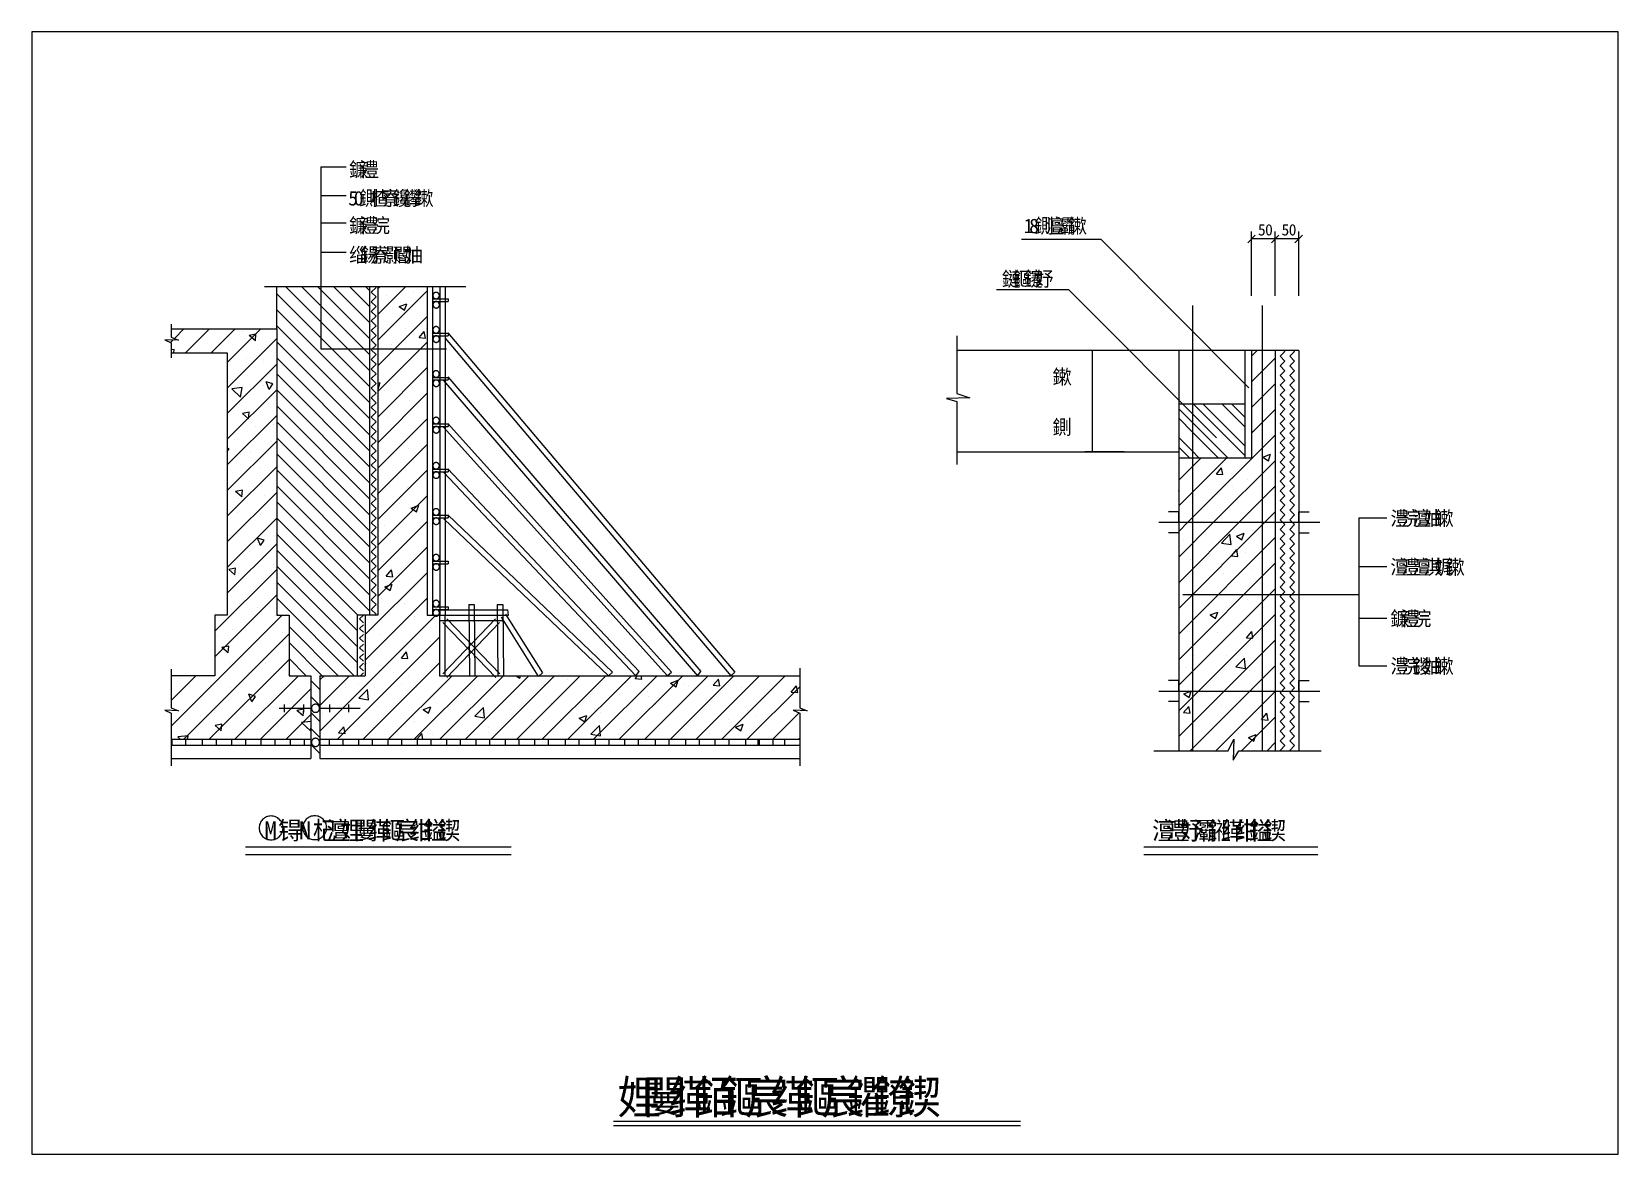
# Model space of a CAD drawing. Header units: metres. Extents: x 0 to 420, y 0 to 297.
import ezdxf

# ---------------------------------------------------------------- set-up
doc = ezdxf.new("R2010")
doc.units = ezdxf.units.M

msp = doc.modelspace()

# ---------------------------------------------------------------- texts
for s, height, p in [('鐮', 3.84, (84.01, 258.64)), ('澧', 3.84, (86.93, 258.64)), ('5', 3.84, (83.78, 251.03)), ('0', 3.84, (85.24, 251.03)), ('鍘', 3.84, (86.7, 251.03)), ('楂', 3.84, (89.62, 251.03)), ('寮', 3.84, (92.54, 251.03)), ('鑱', 3.84, (95.46, 251.03)), ('鑻', 3.84, (98.38, 251.03)), ('鏉', 3.84, (101.3, 251.03)), ('鐮', 3.84, (84.01, 243.83)), ('澧', 3.84, (86.93, 243.83)), ('浣', 3.84, (89.85, 243.83)), ('鍘', 3.84, (265.51, 243.71)), ('澶', 3.84, (268.42, 243.71)), ('灞', 3.84, (271.34, 243.71)), ('鏉', 3.84, (274.26, 243.71)), ('1', 3.84, (262.59, 243.71)), ('8', 3.84, (264.05, 243.71)), ('5', 3, (324.61, 243.1)), ('0', 3, (326.51, 243.1)), ('5', 3, (330.86, 243.1)), ('0', 3, (332.76, 243.1)), ('缁', 3.84, (84.01, 236.02)), ('鍚', 3.84, (86.93, 236.02)), ('寮', 3.84, (89.85, 236.02)), ('灏', 3.84, (92.76, 236.02)), ('閽', 3.84, (95.68, 236.02)), ('妯', 3.84, (98.6, 236.02)), ('鏈', 3.84, (256.81, 229.67)), ('鏂', 3.84, (259.72, 229.67)), ('鑳', 3.84, (262.64, 229.67)), ('妤', 3.84, (265.56, 229.67)), ('鏉', 3.84, (270.25, 203.78)), ('鍘', 3.84, (270.25, 190.46)), ('澧', 3.84, (359.69, 166.35)), ('浣', 3.84, (362.6, 166.35)), ('澶', 3.84, (365.52, 166.35)), ('妯', 3.84, (368.44, 166.35)), ('鏉', 3.84, (371.36, 166.35)), ('澶', 3.84, (359.69, 153.46)), ('澧', 3.84, (362.6, 153.46)), ('澶', 3.84, (365.52, 153.46)), ('淇', 3.84, (368.44, 153.46)), ('娓', 3.84, (371.36, 153.46)), ('鏉', 3.84, (374.28, 153.46)), ('鐮', 3.84, (359.69, 139.82)), ('澧', 3.84, (362.6, 139.82)), ('浣', 3.84, (365.52, 139.82)), ('澧', 3.84, (359.69, 127.23)), ('浣', 3.84, (362.6, 127.23)), ('鍐', 3.84, (365.52, 127.23)), ('妯', 3.84, (368.44, 127.23)), ('鏉', 3.84, (371.36, 127.23)), ('锝', 4.8, (65.27, 83.28)), ('杞', 4.8, (74.39, 83.28)), ('澶', 4.8, (78.04, 83.28)), ('娌', 4.8, (81.69, 83.28)), ('闄', 4.8, (85.33, 83.28)), ('缂', 4.8, (88.98, 83.28)), ('鏂', 4.8, (92.63, 83.28)), ('宸', 4.8, (96.28, 83.28)), ('绀', 4.8, (99.93, 83.28)), ('鎰', 4.8, (103.58, 83.28)), ('鍥', 4.8, (107.23, 83.28)), ('澶', 4.8, (296.62, 83.23)), ('澧', 4.8, (300.26, 83.23)), ('妤', 4.8, (303.91, 83.23)), ('灞', 4.8, (307.56, 83.23)), ('鎺', 4.8, (311.21, 83.23)), ('缂', 4.8, (314.86, 83.23)), ('绀', 4.8, (318.51, 83.23)), ('鎰', 4.8, (322.16, 83.23)), ('鍥', 4.8, (325.81, 83.23)), ('M', 4.8, (61.62, 83.28)), ('N', 4.8, (70.74, 83.28)), ('娌', 8.85, (155.11, 10.69)), ('闄', 8.85, (161.85, 10.69)), ('缂', 8.85, (168.58, 10.69)), ('銆', 8.85, (175.32, 10.69)), ('鏂', 8.85, (182.06, 10.69)), ('宸', 8.85, (188.79, 10.69)), ('缂', 8.85, (195.53, 10.69)), ('鏂', 8.85, (202.26, 10.69)), ('宸', 8.85, (209, 10.69)), ('鑺', 8.85, (215.74, 10.69)), ('鐐', 8.85, (222.47, 10.69)), ('鍥', 8.85, (229.21, 10.69))]:
    msp.add_text(s, height=height).set_placement(p)

# ---------------------------------------------------------------- linework, layer by layer
for p, q in [((420, 297), (0, 297)), ((0, 297), (0, 0)), ((420, 0), (420, 297)), ((76.5, 261.28), (76.5, 213.13)), ((76.5, 261.28), (83.24, 261.28)), ((76.5, 253.69), (83.24, 253.69)), ((76.5, 246.44), (83.24, 246.44)), ((322.91, 227.1), (322.91, 244.19)), ((329.16, 227.1), (329.16, 244.19)), ((329.16, 227.1), (329.16, 244.19)), ((335.41, 227.1), (335.41, 244.19)), ((283.15, 242.02), (262.02, 242.02)), ((283.15, 242.02), (322.22, 202.82)), ((323.91, 243.19), (321.91, 241.19)), ((329.16, 242.19), (322.91, 242.19)), ((330.16, 243.19), (328.16, 241.19)), ((328.16, 241.19), (330.16, 243.19)), ((335.41, 242.19), (329.16, 242.19)), ((334.41, 241.19), (336.41, 243.19)), ((76.5, 238.68), (83.24, 238.68)), ((61.61, 229.63), (114.92, 229.63)), ((64.85, 218.38), (64.85, 229.63)), ((89.43, 203.11), (64.85, 227.68)), ((89.43, 207.34), (67.15, 229.63)), ((89.43, 211.58), (71.38, 229.63)), ((89.43, 215.82), (75.62, 229.63)), ((89.43, 220.06), (79.86, 229.63)), ((89.43, 224.3), (84.1, 229.63)), ((89.43, 228.54), (88.34, 229.63)), ((89.43, 229.63), (89.43, 147.44)), ((89.87, 228.1), (91.14, 229.37)), ((91.14, 226.83), (89.87, 228.1)), ((89.87, 225.56), (91.14, 226.83)), ((91.14, 229.37), (90.88, 229.63)), ((91.58, 229.63), (91.58, 147.44)), ((91.58, 228.97), (92.24, 229.63)), ((91.58, 222.18), (99.03, 229.63)), ((91.58, 215.4), (104.65, 228.47)), ((93.87, 227.32), (93.87, 227.32)), ((101.07, 228.27), (101.07, 228.27)), ((104.65, 229.63), (104.65, 147.44)), ((106.09, 229.63), (106.09, 147.44)), ((106.2, 227.28), (106.19, 227.2)), ((106.19, 227.2), (106.2, 227.11)), ((106.21, 227.37), (106.2, 227.28)), ((106.2, 227.11), (106.21, 227.03)), ((106.23, 227.45), (106.21, 227.37)), ((106.21, 227.03), (106.23, 226.95)), ((106.26, 227.53), (106.23, 227.45)), ((106.23, 226.95), (106.26, 226.87)), ((106.29, 227.6), (106.26, 227.53)), ((106.26, 226.87), (106.29, 226.79)), ((106.34, 227.68), (106.29, 227.6)), ((106.39, 227.74), (106.34, 227.68)), ((106.44, 227.81), (106.39, 227.74)), ((106.51, 227.86), (106.44, 227.81)), ((106.57, 227.91), (106.51, 227.86)), ((106.65, 227.96), (106.57, 227.91)), ((106.72, 227.99), (106.65, 227.96)), ((106.8, 228.02), (106.72, 227.99)), ((106.88, 228.04), (106.8, 228.02)), ((106.97, 228.05), (106.88, 228.04)), ((107.05, 228.06), (106.97, 228.05)), ((107.14, 228.05), (107.05, 228.06)), ((107.22, 228.04), (107.14, 228.05)), ((107.3, 228.02), (107.22, 228.04)), ((107.38, 227.99), (107.3, 228.02)), ((107.46, 227.96), (107.38, 227.99)), ((107.53, 227.91), (107.46, 227.96)), ((107.6, 227.86), (107.53, 227.91)), ((107.66, 227.81), (107.6, 227.86)), ((107.72, 227.74), (107.66, 227.81)), ((107.77, 227.68), (107.72, 227.74)), ((107.81, 227.6), (107.77, 227.68)), ((107.85, 227.53), (107.81, 227.6)), ((107.81, 226.79), (107.85, 226.87)), ((107.87, 227.45), (107.85, 227.53)), ((107.85, 226.87), (107.87, 226.95)), ((107.89, 227.37), (107.87, 227.45)), ((107.87, 226.95), (107.89, 227.03)), ((107.91, 227.28), (107.89, 227.37)), ((107.89, 227.03), (107.91, 227.11)), ((107.91, 227.2), (107.91, 227.28)), ((107.91, 227.11), (107.91, 227.2)), ((108, 229.63), (108, 147.44)), ((109.43, 229.63), (109.43, 147.44)), ((274.57, 228.72), (255.36, 228.72)), ((274.57, 228.72), (313.64, 189.52)), ((89.43, 198.87), (64.85, 223.44)), ((91.14, 224.29), (89.87, 225.56)), ((89.87, 223.01), (91.14, 224.29)), ((91.14, 221.74), (89.87, 223.01)), ((95.47, 223.76), (95.47, 223.76)), ((97.26, 224.28), (99.28, 225.05)), ((97.26, 224.28), (98.7, 223.31)), ((98.7, 223.31), (99.28, 225.05)), ((106.09, 226.3), (110.27, 226.3)), ((106.09, 225.61), (110.27, 225.61)), ((106.23, 224.92), (106.22, 224.84)), ((106.22, 224.84), (106.22, 224.75)), ((106.22, 224.75), (106.22, 224.67)), ((106.22, 224.67), (106.23, 224.58)), ((106.26, 225), (106.23, 224.92)), ((106.23, 224.58), (106.26, 224.5)), ((106.28, 225.08), (106.26, 225)), ((106.26, 224.5), (106.28, 224.42)), ((106.32, 225.16), (106.28, 225.08)), ((106.28, 224.42), (106.32, 224.35)), ((106.29, 226.79), (106.34, 226.72)), ((106.36, 225.23), (106.32, 225.16)), ((106.32, 224.35), (106.36, 224.27)), ((106.34, 226.72), (106.39, 226.65)), ((106.41, 225.3), (106.36, 225.23)), ((106.36, 224.27), (106.41, 224.21)), ((106.39, 226.65), (106.44, 226.59)), ((106.47, 225.36), (106.41, 225.3)), ((106.41, 224.21), (106.47, 224.14)), ((106.44, 226.59), (106.51, 226.53)), ((106.53, 225.42), (106.47, 225.36)), ((106.47, 224.14), (106.53, 224.09)), ((106.51, 226.53), (106.57, 226.48)), ((106.6, 225.47), (106.53, 225.42)), ((106.53, 224.09), (106.6, 224.04)), ((106.57, 226.48), (106.65, 226.44)), ((106.67, 225.51), (106.6, 225.47)), ((106.6, 224.04), (106.67, 223.99)), ((106.65, 226.44), (106.72, 226.4)), ((106.75, 225.55), (106.67, 225.51)), ((106.67, 223.99), (106.75, 223.96)), ((106.72, 226.4), (106.8, 226.38)), ((106.83, 225.57), (106.75, 225.55)), ((106.75, 223.96), (106.83, 223.93)), ((106.8, 226.38), (106.88, 226.36)), ((106.91, 225.6), (106.83, 225.57)), ((106.83, 223.93), (106.91, 223.91)), ((106.88, 226.36), (106.97, 226.34)), ((106.99, 225.61), (106.91, 225.6)), ((106.91, 223.91), (106.99, 223.9)), ((106.97, 226.34), (107.05, 226.34)), ((107.08, 225.61), (106.99, 225.61)), ((106.99, 223.9), (107.08, 223.89)), ((107.05, 226.34), (107.14, 226.34)), ((107.16, 225.61), (107.08, 225.61)), ((107.08, 223.89), (107.16, 223.9)), ((107.14, 226.34), (107.22, 226.36)), ((107.25, 225.6), (107.16, 225.61)), ((107.16, 223.9), (107.25, 223.91)), ((107.22, 226.36), (107.3, 226.38)), ((107.33, 225.57), (107.25, 225.6)), ((107.25, 223.91), (107.33, 223.93)), ((107.3, 226.38), (107.38, 226.4)), ((107.41, 225.55), (107.33, 225.57)), ((107.33, 223.93), (107.41, 223.96)), ((107.38, 226.4), (107.46, 226.44)), ((107.48, 225.51), (107.41, 225.55)), ((107.41, 223.96), (107.48, 223.99)), ((107.46, 226.44), (107.53, 226.48)), ((107.56, 225.47), (107.48, 225.51)), ((107.48, 223.99), (107.56, 224.04)), ((107.53, 226.48), (107.6, 226.53)), ((107.62, 225.42), (107.56, 225.47)), ((107.56, 224.04), (107.62, 224.09)), ((107.6, 226.53), (107.66, 226.59)), ((107.69, 225.36), (107.62, 225.42)), ((107.62, 224.09), (107.69, 224.14)), ((107.66, 226.59), (107.72, 226.65)), ((107.74, 225.3), (107.69, 225.36)), ((107.69, 224.14), (107.74, 224.21)), ((107.72, 226.65), (107.77, 226.72)), ((107.79, 225.23), (107.74, 225.3)), ((107.74, 224.21), (107.79, 224.27)), ((107.77, 226.72), (107.81, 226.79)), ((107.84, 225.16), (107.79, 225.23)), ((107.79, 224.27), (107.84, 224.35)), ((107.87, 225.08), (107.84, 225.16)), ((107.84, 224.35), (107.87, 224.42)), ((107.9, 225), (107.87, 225.08)), ((107.87, 224.42), (107.9, 224.5)), ((107.92, 224.92), (107.9, 225)), ((107.9, 224.5), (107.92, 224.58)), ((107.93, 224.84), (107.92, 224.92)), ((107.92, 224.58), (107.93, 224.67)), ((107.94, 224.75), (107.93, 224.84)), ((107.93, 224.67), (107.94, 224.75)), ((110.27, 226.3), (110.27, 225.61)), ((307.36, 106.76), (307.36, 224.55)), ((325.83, 106.76), (325.83, 224.55)), ((36.91, 219.66), (36.91, 216.2)), ((89.43, 194.63), (64.85, 219.2)), ((89.87, 220.47), (91.14, 221.74)), ((91.14, 219.2), (89.87, 220.47)), ((89.87, 217.93), (91.14, 219.2)), ((96.1, 213.13), (104.65, 221.69)), ((98.94, 218.57), (98.94, 218.57)), ((106.26, 218.45), (106.23, 218.37)), ((106.29, 218.53), (106.26, 218.45)), ((106.34, 218.6), (106.29, 218.53)), ((106.39, 218.67), (106.34, 218.6)), ((106.44, 218.73), (106.39, 218.67)), ((106.51, 218.79), (106.44, 218.73)), ((106.57, 218.84), (106.51, 218.79)), ((106.65, 218.88), (106.57, 218.84)), ((106.72, 218.92), (106.65, 218.88)), ((106.8, 218.95), (106.72, 218.92)), ((106.88, 218.97), (106.8, 218.95)), ((106.97, 218.98), (106.88, 218.97)), ((107.05, 218.98), (106.97, 218.98)), ((107.14, 218.98), (107.05, 218.98)), ((107.22, 218.97), (107.14, 218.98)), ((107.3, 218.95), (107.22, 218.97)), ((107.38, 218.92), (107.3, 218.95)), ((107.46, 218.88), (107.38, 218.92)), ((107.53, 218.84), (107.46, 218.88)), ((107.6, 218.79), (107.53, 218.84)), ((107.66, 218.73), (107.6, 218.79)), ((107.72, 218.67), (107.66, 218.73)), ((107.77, 218.6), (107.72, 218.67)), ((107.81, 218.53), (107.77, 218.6)), ((107.85, 218.45), (107.81, 218.53)), ((107.87, 218.37), (107.85, 218.45)), ((35.21, 215.5), (36.91, 214.73)), ((38.85, 215.36), (35.21, 215.5)), ((36.73, 214.81), (37.34, 215.42)), ((36.91, 218.38), (64.85, 218.38)), ((36.91, 216.2), (38.85, 215.36)), ((36.91, 214.73), (36.91, 210.76)), ((37.76, 215.83), (40.3, 218.38)), ((37.88, 215.31), (37.88, 215.31)), ((40.75, 212.04), (47.08, 218.38)), ((45.4, 218.17), (45.4, 218.17)), ((47.53, 212.04), (53.86, 218.38)), ((49.86, 218.31), (49.86, 218.31)), ((51.78, 209.52), (60.65, 218.38)), ((51.78, 202.73), (64.85, 215.8)), ((55.8, 217.81), (55.8, 217.81)), ((56.45, 215.77), (56.45, 215.77)), ((59.37, 216.95), (57.57, 216.62)), ((59.22, 215.23), (57.57, 216.62)), ((59.22, 215.23), (59.37, 216.95)), ((59.44, 217.96), (59.44, 217.96)), ((64.85, 218.38), (64.85, 147.44)), ((89.43, 190.39), (64.85, 214.97)), ((91.14, 216.66), (89.87, 217.93)), ((89.87, 215.38), (91.14, 216.66)), ((91.14, 214.11), (89.87, 215.38)), ((93.5, 216.92), (93.5, 216.92)), ((99.08, 216.74), (99.08, 216.74)), ((102.53, 216.07), (103.92, 217.73)), ((102.53, 216.07), (104.25, 215.92)), ((102.88, 213.13), (104.65, 214.91)), ((104.25, 215.92), (103.92, 217.73)), ((104.4, 218.36), (104.4, 218.36)), ((106.09, 217.23), (110.27, 217.23)), ((106.09, 216.54), (110.27, 216.54)), ((106.2, 218.21), (106.19, 218.12)), ((106.19, 218.12), (106.2, 218.04)), ((106.21, 218.29), (106.2, 218.21)), ((106.2, 218.04), (106.21, 217.95)), ((106.23, 218.37), (106.21, 218.29)), ((106.21, 217.95), (106.23, 217.87)), ((106.23, 215.84), (106.22, 215.76)), ((106.22, 215.76), (106.22, 215.68)), ((106.22, 215.68), (106.22, 215.59)), ((106.22, 215.59), (106.23, 215.51)), ((106.23, 217.87), (106.26, 217.79)), ((106.26, 215.92), (106.23, 215.84)), ((106.23, 215.51), (106.26, 215.43)), ((106.26, 217.79), (106.29, 217.72)), ((106.28, 216), (106.26, 215.92)), ((106.26, 215.43), (106.28, 215.35)), ((106.32, 216.08), (106.28, 216)), ((106.28, 215.35), (106.32, 215.27)), ((106.29, 217.72), (106.34, 217.64)), ((106.36, 216.15), (106.32, 216.08)), ((106.32, 215.27), (106.36, 215.2)), ((106.34, 217.64), (106.39, 217.58)), ((106.41, 216.22), (106.36, 216.15)), ((106.36, 215.2), (106.41, 215.13)), ((106.39, 217.58), (106.44, 217.51)), ((106.47, 216.28), (106.41, 216.22)), ((106.41, 215.13), (106.47, 215.07)), ((106.44, 217.51), (106.51, 217.46)), ((106.53, 216.34), (106.47, 216.28)), ((106.47, 215.07), (106.53, 215.01)), ((106.51, 217.46), (106.57, 217.41)), ((106.6, 216.39), (106.53, 216.34)), ((106.53, 215.01), (106.6, 214.96)), ((106.57, 217.41), (106.65, 217.36)), ((106.67, 216.43), (106.6, 216.39)), ((106.6, 214.96), (106.67, 214.92)), ((106.65, 217.36), (106.72, 217.33)), ((106.75, 216.47), (106.67, 216.43)), ((106.67, 214.92), (106.75, 214.88)), ((106.72, 217.33), (106.8, 217.3)), ((106.83, 216.5), (106.75, 216.47)), ((106.75, 214.88), (106.83, 214.85)), ((106.8, 217.3), (106.88, 217.28)), ((106.91, 216.52), (106.83, 216.5)), ((106.83, 214.85), (106.91, 214.83)), ((106.88, 217.28), (106.97, 217.27)), ((106.99, 216.53), (106.91, 216.52)), ((106.91, 214.83), (106.99, 214.82)), ((106.97, 217.27), (107.05, 217.26)), ((107.08, 216.54), (106.99, 216.53)), ((106.99, 214.82), (107.08, 214.82)), ((107.05, 217.26), (107.14, 217.27)), ((107.16, 216.53), (107.08, 216.54)), ((107.08, 214.82), (107.16, 214.82)), ((107.14, 217.27), (107.22, 217.28)), ((107.25, 216.52), (107.16, 216.53)), ((107.16, 214.82), (107.25, 214.83)), ((107.22, 217.28), (107.3, 217.3)), ((107.33, 216.5), (107.25, 216.52)), ((107.25, 214.83), (107.33, 214.85)), ((107.3, 217.3), (107.38, 217.33)), ((107.41, 216.47), (107.33, 216.5)), ((107.33, 214.85), (107.41, 214.88)), ((107.38, 217.33), (107.46, 217.36)), ((107.48, 216.43), (107.41, 216.47)), ((107.41, 214.88), (107.48, 214.92)), ((107.46, 217.36), (107.53, 217.41)), ((107.56, 216.39), (107.48, 216.43)), ((107.48, 214.92), (107.56, 214.96)), ((107.53, 217.41), (107.6, 217.46)), ((107.62, 216.34), (107.56, 216.39)), ((107.56, 214.96), (107.62, 215.01)), ((107.6, 217.46), (107.66, 217.51)), ((107.69, 216.28), (107.62, 216.34)), ((107.62, 215.01), (107.69, 215.07)), ((107.66, 217.51), (107.72, 217.58)), ((107.74, 216.22), (107.69, 216.28)), ((107.69, 215.07), (107.74, 215.13)), ((107.72, 217.58), (107.77, 217.64)), ((107.79, 216.15), (107.74, 216.22)), ((107.74, 215.13), (107.79, 215.2)), ((107.77, 217.64), (107.81, 217.72)), ((107.84, 216.08), (107.79, 216.15)), ((107.79, 215.2), (107.84, 215.27)), ((107.81, 217.72), (107.85, 217.79)), ((107.87, 216), (107.84, 216.08)), ((107.84, 215.27), (107.87, 215.35)), ((107.85, 217.79), (107.87, 217.87)), ((107.89, 218.29), (107.87, 218.37)), ((107.87, 217.87), (107.89, 217.95)), ((107.9, 215.92), (107.87, 216)), ((107.87, 215.35), (107.9, 215.43)), ((107.91, 218.21), (107.89, 218.29)), ((107.89, 217.95), (107.91, 218.04)), ((107.92, 215.84), (107.9, 215.92)), ((107.9, 215.43), (107.92, 215.51)), ((107.91, 218.12), (107.91, 218.21)), ((107.91, 218.04), (107.91, 218.12)), ((107.93, 215.76), (107.92, 215.84)), ((107.92, 215.51), (107.93, 215.59)), ((107.94, 215.68), (107.93, 215.76)), ((107.93, 215.59), (107.94, 215.68)), ((109.43, 215.92), (185.06, 126.6)), ((110.12, 217.34), (186.11, 127.59)), ((110.27, 217.23), (110.27, 216.54)), ((244.91, 216.58), (244.91, 201.28)), ((37.73, 212.96), (36.91, 212.81)), ((36.91, 212.04), (51.78, 212.04)), ((37.65, 212.04), (37.73, 212.96)), ((51.78, 212.04), (51.78, 147.44)), ((56.74, 210.6), (56.74, 210.6)), ((89.43, 186.15), (64.85, 210.73)), ((76.5, 213.13), (109.77, 213.13)), ((89.87, 212.84), (91.14, 214.11)), ((91.14, 211.57), (89.87, 212.84)), ((89.87, 210.3), (91.14, 211.57)), ((91.14, 209.03), (89.87, 210.3)), ((91.58, 208.62), (96.1, 213.13)), ((91.58, 201.84), (102.88, 213.13)), ((95.12, 214.18), (95.12, 214.18)), ((322.91, 212.7), (244.91, 212.7)), ((289.23, 212.7), (278.75, 212.7)), ((280.75, 212.7), (280.75, 185.83)), ((303.64, 212.7), (303.64, 106.76)), ((321.14, 212.7), (321.14, 184.28)), ((322.91, 212.7), (322.91, 184.28)), ((335.41, 212.7), (322.91, 212.7)), ((322.91, 211.17), (324.45, 212.7)), ((322.91, 204.39), (329.16, 210.64)), ((329.16, 212.7), (329.16, 106.76)), ((329.22, 212.39), (329.16, 212.44)), ((329.16, 212.33), (329.22, 212.39)), ((330.49, 211.12), (331.76, 212.39)), ((331.76, 209.84), (330.49, 211.12)), ((331.76, 212.39), (331.44, 212.7)), ((333.03, 211.12), (334.3, 212.39)), ((334.3, 209.84), (333.03, 211.12)), ((334.3, 212.39), (333.99, 212.7)), ((335.41, 212.7), (335.41, 106.76)), ((51.78, 195.95), (64.85, 209.02)), ((52.58, 209.7), (52.58, 209.7)), ((61.23, 209.75), (61.23, 209.75)), ((89.43, 181.91), (64.85, 206.49)), ((89.87, 207.75), (91.14, 209.03)), ((91.14, 206.48), (89.87, 207.75)), ((89.87, 205.21), (91.14, 206.48)), ((91.58, 195.06), (104.65, 208.13)), ((96.83, 207.01), (96.83, 207.01)), ((106.2, 206.53), (106.19, 206.45)), ((106.19, 206.45), (106.2, 206.36)), ((106.21, 206.61), (106.2, 206.53)), ((106.2, 206.36), (106.21, 206.28)), ((106.23, 206.7), (106.21, 206.61)), ((106.21, 206.28), (106.23, 206.2)), ((106.26, 206.77), (106.23, 206.7)), ((106.23, 206.2), (106.26, 206.12)), ((106.29, 206.85), (106.26, 206.77)), ((106.26, 206.12), (106.29, 206.04)), ((106.34, 206.92), (106.29, 206.85)), ((106.29, 206.04), (106.34, 205.97)), ((106.39, 206.99), (106.34, 206.92)), ((106.34, 205.97), (106.39, 205.9)), ((106.44, 207.05), (106.39, 206.99)), ((106.39, 205.9), (106.44, 205.84)), ((106.51, 207.11), (106.44, 207.05)), ((106.44, 205.84), (106.51, 205.78)), ((106.57, 207.16), (106.51, 207.11)), ((106.65, 207.2), (106.57, 207.16)), ((106.72, 207.24), (106.65, 207.2)), ((106.8, 207.27), (106.72, 207.24)), ((106.88, 207.29), (106.8, 207.27)), ((106.97, 207.3), (106.88, 207.29)), ((107.05, 207.31), (106.97, 207.3)), ((107.14, 207.3), (107.05, 207.31)), ((107.22, 207.29), (107.14, 207.3)), ((107.3, 207.27), (107.22, 207.29)), ((107.38, 207.24), (107.3, 207.27)), ((107.46, 207.2), (107.38, 207.24)), ((107.53, 207.16), (107.46, 207.2)), ((107.6, 207.11), (107.53, 207.16)), ((107.66, 207.05), (107.6, 207.11)), ((107.6, 205.78), (107.66, 205.84)), ((107.72, 206.99), (107.66, 207.05)), ((107.66, 205.84), (107.72, 205.9)), ((107.77, 206.92), (107.72, 206.99)), ((107.72, 205.9), (107.77, 205.97)), ((107.81, 206.85), (107.77, 206.92)), ((107.77, 205.97), (107.81, 206.04)), ((107.85, 206.77), (107.81, 206.85)), ((107.81, 206.04), (107.85, 206.12)), ((107.87, 206.7), (107.85, 206.77)), ((107.85, 206.12), (107.87, 206.2)), ((107.89, 206.61), (107.87, 206.7)), ((107.87, 206.2), (107.89, 206.28)), ((107.91, 206.53), (107.89, 206.61)), ((107.89, 206.28), (107.91, 206.36)), ((107.91, 206.45), (107.91, 206.53)), ((107.91, 206.36), (107.91, 206.45)), ((322.99, 207.16), (322.99, 207.16)), ((324.38, 206.64), (324.38, 206.64)), ((329.22, 209.84), (329.16, 209.9)), ((329.16, 209.79), (329.22, 209.84)), ((329.22, 207.3), (329.16, 207.35)), ((329.16, 207.25), (329.22, 207.3)), ((330.49, 208.57), (331.76, 209.84)), ((331.76, 207.3), (330.49, 208.57)), ((330.49, 206.03), (331.76, 207.3)), ((331.76, 204.76), (330.49, 206.03)), ((333.03, 208.57), (334.3, 209.84)), ((334.3, 207.3), (333.03, 208.57)), ((333.03, 206.03), (334.3, 207.3)), ((334.3, 204.76), (333.03, 206.03)), ((51.78, 189.17), (64.85, 202.24)), ((55.67, 202.87), (52.94, 202.56)), ((55.27, 200.31), (52.94, 202.56)), ((54.91, 202.85), (54.91, 202.85)), ((55.27, 200.31), (55.67, 202.87)), ((61.28, 203.43), (61.28, 203.43)), ((62.85, 202.38), (62.08, 204.39)), ((63.82, 203.81), (62.08, 204.39)), ((62.85, 202.38), (63.82, 203.81)), ((89.43, 177.67), (64.85, 202.25)), ((91.14, 203.94), (89.87, 205.21)), ((89.87, 202.67), (91.14, 203.94)), ((91.14, 201.4), (89.87, 202.67)), ((91.58, 203.92), (92.28, 204.19)), ((91.58, 202.52), (91.7, 202.45)), ((91.7, 202.45), (92.28, 204.19)), ((93.36, 202.11), (93.36, 202.11)), ((94.77, 204.6), (94.77, 204.6)), ((106.09, 205.55), (110.27, 205.55)), ((106.09, 204.86), (110.27, 204.86)), ((106.23, 204.17), (106.22, 204.08)), ((106.22, 204.08), (106.22, 204)), ((106.22, 204), (106.22, 203.91)), ((106.22, 203.91), (106.23, 203.83)), ((106.26, 204.25), (106.23, 204.17)), ((106.23, 203.83), (106.26, 203.75)), ((106.28, 204.33), (106.26, 204.25)), ((106.26, 203.75), (106.28, 203.67)), ((106.32, 204.4), (106.28, 204.33)), ((106.28, 203.67), (106.32, 203.59)), ((106.36, 204.48), (106.32, 204.4)), ((106.32, 203.59), (106.36, 203.52)), ((106.41, 204.54), (106.36, 204.48)), ((106.36, 203.52), (106.41, 203.45)), ((106.47, 204.61), (106.41, 204.54)), ((106.41, 203.45), (106.47, 203.39)), ((106.53, 204.66), (106.47, 204.61)), ((106.47, 203.39), (106.53, 203.33)), ((106.51, 205.78), (106.57, 205.73)), ((106.6, 204.71), (106.53, 204.66)), ((106.53, 203.33), (106.6, 203.28)), ((106.57, 205.73), (106.65, 205.69)), ((106.67, 204.76), (106.6, 204.71)), ((106.6, 203.28), (106.67, 203.24)), ((106.65, 205.69), (106.72, 205.65)), ((106.75, 204.79), (106.67, 204.76)), ((106.67, 203.24), (106.75, 203.2)), ((106.72, 205.65), (106.8, 205.62)), ((106.83, 204.82), (106.75, 204.79)), ((106.75, 203.2), (106.83, 203.18)), ((106.8, 205.62), (106.88, 205.6)), ((106.91, 204.84), (106.83, 204.82)), ((106.83, 203.18), (106.91, 203.16)), ((106.88, 205.6), (106.97, 205.59)), ((106.99, 204.85), (106.91, 204.84)), ((106.91, 203.16), (106.99, 203.14)), ((106.97, 205.59), (107.05, 205.59)), ((107.08, 204.86), (106.99, 204.85)), ((106.99, 203.14), (107.08, 203.14)), ((107.05, 205.59), (107.14, 205.59)), ((107.16, 204.85), (107.08, 204.86)), ((107.08, 203.14), (107.16, 203.14)), ((107.14, 205.59), (107.22, 205.6)), ((107.25, 204.84), (107.16, 204.85)), ((107.16, 203.14), (107.25, 203.16)), ((107.22, 205.6), (107.3, 205.62)), ((107.33, 204.82), (107.25, 204.84)), ((107.25, 203.16), (107.33, 203.18)), ((107.3, 205.62), (107.38, 205.65)), ((107.41, 204.79), (107.33, 204.82)), ((107.33, 203.18), (107.41, 203.2)), ((107.38, 205.65), (107.46, 205.69)), ((107.48, 204.76), (107.41, 204.79)), ((107.41, 203.2), (107.48, 203.24)), ((107.46, 205.69), (107.53, 205.73)), ((107.56, 204.71), (107.48, 204.76)), ((107.48, 203.24), (107.56, 203.28)), ((107.53, 205.73), (107.6, 205.78)), ((107.62, 204.66), (107.56, 204.71)), ((107.56, 203.28), (107.62, 203.33)), ((107.69, 204.61), (107.62, 204.66)), ((107.62, 203.33), (107.69, 203.39)), ((107.74, 204.54), (107.69, 204.61)), ((107.69, 203.39), (107.74, 203.45)), ((107.79, 204.48), (107.74, 204.54)), ((107.74, 203.45), (107.79, 203.52)), ((107.84, 204.4), (107.79, 204.48)), ((107.79, 203.52), (107.84, 203.59)), ((107.87, 204.33), (107.84, 204.4)), ((107.84, 203.59), (107.87, 203.67)), ((107.9, 204.25), (107.87, 204.33)), ((107.87, 203.67), (107.9, 203.75)), ((107.92, 204.17), (107.9, 204.25)), ((107.9, 203.75), (107.92, 203.83)), ((107.93, 204.08), (107.92, 204.17)), ((107.92, 203.83), (107.93, 203.91)), ((107.94, 204), (107.93, 204.08)), ((107.93, 203.91), (107.94, 204)), ((109.03, 204.73), (176.22, 126.6)), ((110.12, 205.67), (177.11, 127.77)), ((110.27, 205.55), (110.27, 204.86)), ((322.91, 197.61), (329.16, 203.86)), ((329.22, 204.76), (329.16, 204.81)), ((329.16, 204.7), (329.22, 204.76)), ((329.22, 202.21), (329.16, 202.27)), ((329.16, 202.16), (329.22, 202.21)), ((330.49, 203.49), (331.76, 204.76)), ((331.76, 202.21), (330.49, 203.49)), ((330.49, 200.94), (331.76, 202.21)), ((333.03, 203.49), (334.3, 204.76)), ((334.3, 202.21), (333.03, 203.49)), ((333.03, 200.94), (334.3, 202.21)), ((55.8, 200.41), (55.8, 200.41)), ((89.43, 173.43), (64.85, 198.01)), ((89.87, 200.12), (91.14, 201.4)), ((91.14, 198.85), (89.87, 200.12)), ((89.87, 197.58), (91.14, 198.85)), ((91.14, 196.31), (89.87, 197.58)), ((91.58, 188.27), (104.65, 201.34)), ((100.04, 199.31), (100.04, 199.31)), ((248.31, 200.13), (242.16, 199.96)), ((242.16, 199.96), (244.91, 199.18)), ((244.91, 201.28), (248.31, 200.13)), ((244.91, 199.18), (244.91, 182.53)), ((303.64, 198.56), (321.14, 198.56)), ((321.14, 184.86), (307.44, 198.56)), ((321.14, 187.4), (309.99, 198.56)), ((321.14, 192.49), (315.07, 198.56)), ((321.14, 195.03), (317.62, 198.56)), ((329.22, 199.67), (329.16, 199.72)), ((329.16, 199.62), (329.22, 199.67)), ((331.76, 199.67), (330.49, 200.94)), ((330.49, 198.4), (331.76, 199.67)), ((331.76, 197.13), (330.49, 198.4)), ((334.3, 199.67), (333.03, 200.94)), ((333.03, 198.4), (334.3, 199.67)), ((334.3, 197.13), (333.03, 198.4)), ((51.78, 182.39), (64.85, 195.46)), ((51.94, 194.34), (51.94, 194.34)), ((57.57, 196.31), (55.76, 195.98)), ((57.42, 194.59), (55.76, 195.98)), ((57.42, 194.59), (57.57, 196.31)), ((89.43, 169.2), (64.85, 193.77)), ((89.87, 195.04), (91.14, 196.31)), ((91.14, 193.77), (89.87, 195.04)), ((89.87, 192.5), (91.14, 193.77)), ((91.58, 181.49), (104.65, 194.56)), ((94.42, 195.03), (94.42, 195.03)), ((106.09, 193.23), (110.27, 193.23)), ((106.2, 194.21), (106.19, 194.13)), ((106.19, 194.13), (106.2, 194.05)), ((106.21, 194.3), (106.2, 194.21)), ((106.2, 194.05), (106.21, 193.96)), ((106.23, 194.38), (106.21, 194.3)), ((106.21, 193.96), (106.23, 193.88)), ((106.26, 194.46), (106.23, 194.38)), ((106.23, 193.88), (106.26, 193.8)), ((106.29, 194.54), (106.26, 194.46)), ((106.26, 193.8), (106.29, 193.72)), ((106.34, 194.61), (106.29, 194.54)), ((106.29, 193.72), (106.34, 193.65)), ((106.39, 194.68), (106.34, 194.61)), ((106.34, 193.65), (106.39, 193.58)), ((106.44, 194.74), (106.39, 194.68)), ((106.39, 193.58), (106.44, 193.52)), ((106.51, 194.79), (106.44, 194.74)), ((106.44, 193.52), (106.51, 193.46)), ((106.57, 194.84), (106.51, 194.79)), ((106.51, 193.46), (106.57, 193.41)), ((106.65, 194.89), (106.57, 194.84)), ((106.57, 193.41), (106.65, 193.37)), ((106.72, 194.92), (106.65, 194.89)), ((106.65, 193.37), (106.72, 193.34)), ((106.8, 194.95), (106.72, 194.92)), ((106.72, 193.34), (106.8, 193.31)), ((106.88, 194.97), (106.8, 194.95)), ((106.8, 193.31), (106.88, 193.29)), ((106.97, 194.99), (106.88, 194.97)), ((106.88, 193.29), (106.97, 193.27)), ((107.05, 194.99), (106.97, 194.99)), ((106.97, 193.27), (107.05, 193.27)), ((107.14, 194.99), (107.05, 194.99)), ((107.05, 193.27), (107.14, 193.27)), ((107.22, 194.97), (107.14, 194.99)), ((107.14, 193.27), (107.22, 193.29)), ((107.3, 194.95), (107.22, 194.97)), ((107.22, 193.29), (107.3, 193.31)), ((107.38, 194.92), (107.3, 194.95)), ((107.3, 193.31), (107.38, 193.34)), ((107.46, 194.89), (107.38, 194.92)), ((107.38, 193.34), (107.46, 193.37)), ((107.53, 194.84), (107.46, 194.89)), ((107.46, 193.37), (107.53, 193.41)), ((107.6, 194.79), (107.53, 194.84)), ((107.53, 193.41), (107.6, 193.46)), ((107.66, 194.74), (107.6, 194.79)), ((107.6, 193.46), (107.66, 193.52)), ((107.72, 194.68), (107.66, 194.74)), ((107.66, 193.52), (107.72, 193.58)), ((107.77, 194.61), (107.72, 194.68)), ((107.72, 193.58), (107.77, 193.65)), ((107.81, 194.54), (107.77, 194.61)), ((107.77, 193.65), (107.81, 193.72)), ((107.85, 194.46), (107.81, 194.54)), ((107.81, 193.72), (107.85, 193.8)), ((107.87, 194.38), (107.85, 194.46)), ((107.85, 193.8), (107.87, 193.88)), ((107.89, 194.3), (107.87, 194.38)), ((107.87, 193.88), (107.89, 193.96)), ((107.91, 194.21), (107.89, 194.3)), ((107.89, 193.96), (107.91, 194.05)), ((107.91, 194.13), (107.91, 194.21)), ((107.91, 194.05), (107.91, 194.13)), ((110.12, 193.35), (169.34, 127.59)), ((110.27, 193.23), (110.27, 192.54)), ((307.36, 193.56), (303.64, 197.27)), ((307.36, 191.01), (303.64, 194.73)), ((316.63, 184.28), (307.36, 193.56)), ((322.91, 190.83), (329.16, 197.08)), ((327.71, 196.72), (327.71, 196.72)), ((329.22, 197.13), (329.16, 197.18)), ((329.16, 197.08), (329.22, 197.13)), ((329.22, 194.58), (329.16, 194.64)), ((329.16, 194.53), (329.22, 194.58)), ((330.49, 195.86), (331.76, 197.13)), ((331.76, 194.58), (330.49, 195.86)), ((330.49, 193.31), (331.76, 194.58)), ((331.76, 192.04), (330.49, 193.31)), ((333.03, 195.86), (334.3, 197.13)), ((334.3, 194.58), (333.03, 195.86)), ((333.03, 193.31), (334.3, 194.58)), ((334.3, 192.04), (333.03, 193.31)), ((53.73, 189.01), (53.73, 189.01)), ((59.14, 192.43), (59.14, 192.43)), ((64.11, 192.97), (64.11, 192.97)), ((89.43, 164.96), (64.85, 189.53)), ((91.14, 191.22), (89.87, 192.5)), ((89.87, 189.95), (91.14, 191.22)), ((91.14, 188.68), (89.87, 189.95)), ((106.09, 192.54), (110.27, 192.54)), ((106.23, 191.85), (106.22, 191.77)), ((106.22, 191.77), (106.22, 191.68)), ((106.22, 191.68), (106.22, 191.6)), ((106.22, 191.6), (106.23, 191.51)), ((106.26, 191.93), (106.23, 191.85)), ((106.23, 191.51), (106.26, 191.43)), ((106.28, 192.01), (106.26, 191.93)), ((106.26, 191.43), (106.28, 191.35)), ((106.32, 192.09), (106.28, 192.01)), ((106.28, 191.35), (106.32, 191.28)), ((106.36, 192.16), (106.32, 192.09)), ((106.32, 191.28), (106.36, 191.2)), ((106.41, 192.23), (106.36, 192.16)), ((106.36, 191.2), (106.41, 191.14)), ((106.47, 192.29), (106.41, 192.23)), ((106.41, 191.14), (106.47, 191.07)), ((106.53, 192.35), (106.47, 192.29)), ((106.47, 191.07), (106.53, 191.02)), ((106.6, 192.4), (106.53, 192.35)), ((106.53, 191.02), (106.6, 190.97)), ((106.67, 192.44), (106.6, 192.4)), ((106.6, 190.97), (106.67, 190.92)), ((106.75, 192.48), (106.67, 192.44)), ((106.67, 190.92), (106.75, 190.89)), ((106.83, 192.51), (106.75, 192.48)), ((106.75, 190.89), (106.83, 190.86)), ((106.91, 192.53), (106.83, 192.51)), ((106.83, 190.86), (106.91, 190.84)), ((106.99, 192.54), (106.91, 192.53)), ((106.91, 190.84), (106.99, 190.83)), ((107.08, 192.54), (106.99, 192.54)), ((106.99, 190.83), (107.08, 190.82)), ((107.16, 192.54), (107.08, 192.54)), ((107.08, 190.82), (107.16, 190.83)), ((107.25, 192.53), (107.16, 192.54)), ((107.16, 190.83), (107.25, 190.84)), ((107.33, 192.51), (107.25, 192.53)), ((107.25, 190.84), (107.33, 190.86)), ((107.41, 192.48), (107.33, 192.51)), ((107.33, 190.86), (107.41, 190.89)), ((107.48, 192.44), (107.41, 192.48)), ((107.41, 190.89), (107.48, 190.92)), ((107.56, 192.4), (107.48, 192.44)), ((107.48, 190.92), (107.56, 190.97)), ((107.62, 192.35), (107.56, 192.4)), ((107.56, 190.97), (107.62, 191.02)), ((107.69, 192.29), (107.62, 192.35)), ((107.62, 191.02), (107.69, 191.07)), ((107.74, 192.23), (107.69, 192.29)), ((107.69, 191.07), (107.74, 191.14)), ((107.79, 192.16), (107.74, 192.23)), ((107.74, 191.14), (107.79, 191.2)), ((107.84, 192.09), (107.79, 192.16)), ((107.79, 191.2), (107.84, 191.28)), ((107.87, 192.01), (107.84, 192.09)), ((107.84, 191.28), (107.87, 191.35)), ((107.9, 191.93), (107.87, 192.01)), ((107.87, 191.35), (107.9, 191.43)), ((107.92, 191.85), (107.9, 191.93)), ((107.9, 191.43), (107.92, 191.51)), ((107.93, 191.77), (107.92, 191.85)), ((107.92, 191.51), (107.93, 191.6)), ((107.94, 191.68), (107.93, 191.77)), ((107.93, 191.6), (107.94, 191.68)), ((109.05, 192.39), (168.29, 126.6)), ((307.36, 185.93), (303.64, 189.64)), ((306.09, 167.21), (329.16, 190.29)), ((314.09, 184.28), (307.36, 191.01)), ((323.61, 191.27), (323.61, 191.27)), ((329.22, 192.04), (329.16, 192.09)), ((329.16, 191.99), (329.22, 192.04)), ((329.22, 189.5), (329.16, 189.55)), ((329.16, 189.45), (329.22, 189.5)), ((330.49, 190.77), (331.76, 192.04)), ((331.76, 189.5), (330.49, 190.77)), ((330.49, 188.23), (331.76, 189.5)), ((333.03, 190.77), (334.3, 192.04)), ((334.3, 189.5), (333.03, 190.77)), ((333.03, 188.23), (334.3, 189.5)), ((51.78, 175.61), (64.85, 188.67)), ((52.23, 186.63), (51.78, 186.78)), ((51.78, 185.97), (52.23, 186.63)), ((55.15, 185.05), (55.15, 185.05)), ((57.79, 186.07), (57.79, 186.07)), ((63.31, 188.66), (63.31, 188.66)), ((89.43, 160.72), (64.85, 185.29)), ((89.87, 187.41), (91.14, 188.68)), ((91.14, 186.14), (89.87, 187.41)), ((89.87, 184.87), (91.14, 186.14)), ((91.14, 183.59), (89.87, 184.87)), ((91.58, 174.71), (104.65, 187.78)), ((94.07, 185.45), (94.07, 185.45)), ((99.87, 186.7), (99.87, 186.7)), ((103.11, 186.76), (103.11, 186.76)), ((244.91, 185.83), (303.64, 185.83)), ((289.23, 185.83), (278.75, 185.83)), ((306.46, 184.28), (303.64, 187.1)), ((309, 184.28), (307.36, 185.93)), ((325.95, 184.43), (327.97, 185.2)), ((327.39, 183.46), (327.97, 185.2)), ((329.22, 186.95), (329.16, 187.01)), ((329.16, 186.9), (329.22, 186.95)), ((331.76, 186.95), (330.49, 188.23)), ((330.49, 185.68), (331.76, 186.95)), ((331.76, 184.41), (330.49, 185.68)), ((334.3, 186.95), (333.03, 188.23)), ((333.03, 185.68), (334.3, 186.95)), ((334.3, 184.41), (333.03, 185.68)), ((51.78, 168.82), (64.85, 181.89)), ((60.57, 181.54), (60.57, 181.54)), ((89.43, 156.48), (64.85, 181.06)), ((89.87, 182.32), (91.14, 183.59)), ((91.14, 181.05), (89.87, 182.32)), ((89.87, 179.78), (91.14, 181.05)), ((91.58, 167.93), (104.65, 181)), ((93.82, 183.55), (93.82, 183.55)), ((98.85, 182.14), (98.85, 182.14)), ((106.09, 181.26), (110.27, 181.26)), ((106.2, 182.24), (106.19, 182.15)), ((106.19, 182.15), (106.2, 182.07)), ((106.21, 182.32), (106.2, 182.24)), ((106.2, 182.07), (106.21, 181.98)), ((106.23, 182.4), (106.21, 182.32)), ((106.21, 181.98), (106.23, 181.9)), ((106.26, 182.48), (106.23, 182.4)), ((106.23, 181.9), (106.26, 181.82)), ((106.29, 182.56), (106.26, 182.48)), ((106.26, 181.82), (106.29, 181.75)), ((106.34, 182.63), (106.29, 182.56)), ((106.29, 181.75), (106.34, 181.67)), ((106.39, 182.7), (106.34, 182.63)), ((106.34, 181.67), (106.39, 181.61)), ((106.44, 182.76), (106.39, 182.7)), ((106.39, 181.61), (106.44, 181.54)), ((106.51, 182.82), (106.44, 182.76)), ((106.44, 181.54), (106.51, 181.49)), ((106.57, 182.87), (106.51, 182.82)), ((106.51, 181.49), (106.57, 181.44)), ((106.65, 182.91), (106.57, 182.87)), ((106.57, 181.44), (106.65, 181.39)), ((106.72, 182.95), (106.65, 182.91)), ((106.65, 181.39), (106.72, 181.36)), ((106.8, 182.97), (106.72, 182.95)), ((106.72, 181.36), (106.8, 181.33)), ((106.88, 182.99), (106.8, 182.97)), ((106.8, 181.33), (106.88, 181.31)), ((106.97, 183.01), (106.88, 182.99)), ((106.88, 181.31), (106.97, 181.3)), ((107.05, 183.01), (106.97, 183.01)), ((106.97, 181.3), (107.05, 181.29)), ((107.14, 183.01), (107.05, 183.01)), ((107.05, 181.29), (107.14, 181.3)), ((107.22, 182.99), (107.14, 183.01)), ((107.14, 181.3), (107.22, 181.31)), ((107.3, 182.97), (107.22, 182.99)), ((107.22, 181.31), (107.3, 181.33)), ((107.38, 182.95), (107.3, 182.97)), ((107.3, 181.33), (107.38, 181.36)), ((107.46, 182.91), (107.38, 182.95)), ((107.38, 181.36), (107.46, 181.39)), ((107.53, 182.87), (107.46, 182.91)), ((107.46, 181.39), (107.53, 181.44)), ((107.6, 182.82), (107.53, 182.87)), ((107.53, 181.44), (107.6, 181.49)), ((107.66, 182.76), (107.6, 182.82)), ((107.6, 181.49), (107.66, 181.54)), ((107.72, 182.7), (107.66, 182.76)), ((107.66, 181.54), (107.72, 181.61)), ((107.77, 182.63), (107.72, 182.7)), ((107.72, 181.61), (107.77, 181.67)), ((107.81, 182.56), (107.77, 182.63)), ((107.77, 181.67), (107.81, 181.75)), ((107.85, 182.48), (107.81, 182.56)), ((107.81, 181.75), (107.85, 181.82)), ((107.87, 182.4), (107.85, 182.48)), ((107.85, 181.82), (107.87, 181.9)), ((107.89, 182.32), (107.87, 182.4)), ((107.87, 181.9), (107.89, 181.98)), ((107.91, 182.24), (107.89, 182.32)), ((107.89, 181.98), (107.91, 182.07)), ((107.91, 182.15), (107.91, 182.24)), ((107.91, 182.07), (107.91, 182.15)), ((110.12, 181.37), (160.84, 127.7)), ((110.27, 181.26), (110.27, 180.57)), ((303.64, 184.28), (322.91, 184.28)), ((303.64, 178.33), (309.59, 184.28)), ((303.64, 171.55), (316.37, 184.28)), ((309.24, 183.94), (309.24, 183.94)), ((312.87, 167.21), (329.16, 183.51)), ((313.6, 179.96), (314.98, 181.62)), ((315.32, 179.81), (314.98, 181.62)), ((325.95, 184.43), (327.39, 183.46)), ((329.22, 184.41), (329.16, 184.46)), ((329.16, 184.36), (329.22, 184.41)), ((329.22, 181.87), (329.16, 181.92)), ((329.16, 181.82), (329.22, 181.87)), ((330.49, 183.14), (331.76, 184.41)), ((331.76, 181.87), (330.49, 183.14)), ((330.49, 180.6), (331.76, 181.87)), ((331.76, 179.32), (330.49, 180.6)), ((333.03, 183.14), (334.3, 184.41)), ((334.3, 181.87), (333.03, 183.14)), ((333.03, 180.6), (334.3, 181.87)), ((334.3, 179.32), (333.03, 180.6)), ((89.43, 152.24), (64.85, 176.82)), ((91.14, 178.51), (89.87, 179.78)), ((89.87, 177.24), (91.14, 178.51)), ((91.14, 175.96), (89.87, 177.24)), ((106.09, 180.57), (110.27, 180.57)), ((106.23, 179.87), (106.22, 179.79)), ((106.22, 179.79), (106.22, 179.7)), ((106.22, 179.7), (106.22, 179.62)), ((106.22, 179.62), (106.23, 179.54)), ((106.26, 179.95), (106.23, 179.87)), ((106.23, 179.54), (106.26, 179.45)), ((106.28, 180.03), (106.26, 179.95)), ((106.26, 179.45), (106.28, 179.37)), ((106.32, 180.11), (106.28, 180.03)), ((106.28, 179.37), (106.32, 179.3)), ((106.36, 180.18), (106.32, 180.11)), ((106.32, 179.3), (106.36, 179.23)), ((106.41, 180.25), (106.36, 180.18)), ((106.36, 179.23), (106.41, 179.16)), ((106.47, 180.31), (106.41, 180.25)), ((106.41, 179.16), (106.47, 179.1)), ((106.53, 180.37), (106.47, 180.31)), ((106.47, 179.1), (106.53, 179.04)), ((106.6, 180.42), (106.53, 180.37)), ((106.53, 179.04), (106.6, 178.99)), ((106.67, 180.46), (106.6, 180.42)), ((106.6, 178.99), (106.67, 178.95)), ((106.75, 180.5), (106.67, 180.46)), ((106.67, 178.95), (106.75, 178.91)), ((106.83, 180.53), (106.75, 180.5)), ((106.75, 178.91), (106.83, 178.88)), ((106.91, 180.55), (106.83, 180.53)), ((106.83, 178.88), (106.91, 178.86)), ((106.99, 180.56), (106.91, 180.55)), ((106.91, 178.86), (106.99, 178.85)), ((107.08, 180.56), (106.99, 180.56)), ((106.99, 178.85), (107.08, 178.84)), ((107.16, 180.56), (107.08, 180.56)), ((107.08, 178.84), (107.16, 178.85)), ((107.25, 180.55), (107.16, 180.56)), ((107.16, 178.85), (107.25, 178.86)), ((107.33, 180.53), (107.25, 180.55)), ((107.25, 178.86), (107.33, 178.88)), ((107.41, 180.5), (107.33, 180.53)), ((107.33, 178.88), (107.41, 178.91)), ((107.48, 180.46), (107.41, 180.5)), ((107.41, 178.91), (107.48, 178.95)), ((107.56, 180.42), (107.48, 180.46)), ((107.48, 178.95), (107.56, 178.99)), ((107.62, 180.37), (107.56, 180.42)), ((107.56, 178.99), (107.62, 179.04)), ((107.69, 180.31), (107.62, 180.37)), ((107.62, 179.04), (107.69, 179.1)), ((107.74, 180.25), (107.69, 180.31)), ((107.69, 179.1), (107.74, 179.16)), ((107.79, 180.18), (107.74, 180.25)), ((107.74, 179.16), (107.79, 179.23)), ((107.84, 180.11), (107.79, 180.18)), ((107.79, 179.23), (107.84, 179.3)), ((107.87, 180.03), (107.84, 180.11)), ((107.84, 179.3), (107.87, 179.37)), ((107.9, 179.95), (107.87, 180.03)), ((107.87, 179.37), (107.9, 179.45)), ((107.92, 179.87), (107.9, 179.95)), ((107.9, 179.45), (107.92, 179.54)), ((107.93, 179.79), (107.92, 179.87)), ((107.92, 179.54), (107.93, 179.62)), ((107.94, 179.7), (107.93, 179.79)), ((107.93, 179.62), (107.94, 179.7)), ((109.07, 180.38), (159.9, 126.6)), ((307.4, 176.58), (307.4, 176.58)), ((313.6, 179.96), (315.32, 179.81)), ((317.88, 176.64), (317.88, 176.64)), ((319.65, 167.21), (329.16, 176.73)), ((321.94, 178.42), (321.94, 178.42)), ((329.22, 179.32), (329.16, 179.38)), ((329.16, 179.27), (329.22, 179.32)), ((329.22, 176.78), (329.16, 176.83)), ((329.16, 176.73), (329.22, 176.78)), ((330.49, 178.05), (331.76, 179.32)), ((331.76, 176.78), (330.49, 178.05)), ((330.49, 175.51), (331.76, 176.78)), ((333.03, 178.05), (334.3, 179.32)), ((334.3, 176.78), (333.03, 178.05)), ((333.03, 175.51), (334.3, 176.78)), ((51.78, 162.04), (64.85, 175.11)), ((55.76, 175.67), (53.96, 175.34)), ((55.61, 173.95), (53.96, 175.34)), ((55.61, 173.95), (55.76, 175.67)), ((55.89, 174.06), (55.89, 174.06)), ((61.52, 174.33), (61.52, 174.33)), ((89.43, 148), (64.85, 172.58)), ((89.87, 174.69), (91.14, 175.96)), ((91.14, 173.42), (89.87, 174.69)), ((89.87, 172.15), (91.14, 173.42)), ((91.6, 174.44), (91.58, 174.54)), ((91.58, 174.44), (91.6, 174.44)), ((91.58, 161.15), (104.65, 174.22)), ((92.3, 175.35), (92.3, 175.35)), ((93.72, 175.87), (93.72, 175.87)), ((99.5, 176.3), (99.5, 176.3)), ((303.64, 175.86), (303.79, 175.92)), ((303.64, 175.46), (303.79, 175.92)), ((312.57, 174.03), (312.57, 174.03)), ((313.88, 174.47), (313.88, 174.47)), ((329.22, 174.24), (329.16, 174.29)), ((329.16, 174.19), (329.22, 174.24)), ((331.76, 174.24), (330.49, 175.51)), ((330.49, 172.97), (331.76, 174.24)), ((331.76, 171.7), (330.49, 172.97)), ((334.3, 174.24), (333.03, 175.51)), ((333.03, 172.97), (334.3, 174.24)), ((334.3, 171.7), (333.03, 172.97)), ((51.78, 155.26), (64.85, 168.33)), ((54.5, 169.69), (54.5, 169.69)), ((60.67, 169.29), (60.67, 169.29)), ((89.43, 143.76), (64.85, 168.34)), ((91.14, 170.88), (89.87, 172.15)), ((89.87, 169.61), (91.14, 170.88)), ((91.14, 168.33), (89.87, 169.61)), ((89.87, 167.06), (91.14, 168.33)), ((97.39, 172.14), (97.39, 172.14)), ((100.44, 170.96), (102.45, 171.74)), ((100.44, 170.96), (101.87, 170)), ((101.87, 170), (102.45, 171.74)), ((106.09, 169.05), (110.27, 169.05)), ((106.09, 168.36), (110.27, 168.36)), ((106.2, 170.03), (106.19, 169.95)), ((106.19, 169.95), (106.2, 169.86)), ((106.21, 170.12), (106.2, 170.03)), ((106.2, 169.86), (106.21, 169.78)), ((106.23, 170.2), (106.21, 170.12)), ((106.21, 169.78), (106.23, 169.7)), ((106.26, 170.28), (106.23, 170.2)), ((106.23, 169.7), (106.26, 169.62)), ((106.29, 170.35), (106.26, 170.28)), ((106.26, 169.62), (106.29, 169.54)), ((106.34, 170.43), (106.29, 170.35)), ((106.29, 169.54), (106.34, 169.47)), ((106.39, 170.49), (106.34, 170.43)), ((106.34, 169.47), (106.39, 169.4)), ((106.41, 168.05), (106.36, 167.98)), ((106.44, 170.56), (106.39, 170.49)), ((106.39, 169.4), (106.44, 169.34)), ((106.47, 168.11), (106.41, 168.05)), ((106.51, 170.61), (106.44, 170.56)), ((106.44, 169.34), (106.51, 169.28)), ((106.53, 168.17), (106.47, 168.11)), ((106.57, 170.66), (106.51, 170.61)), ((106.51, 169.28), (106.57, 169.23)), ((106.6, 168.22), (106.53, 168.17)), ((106.65, 170.71), (106.57, 170.66)), ((106.57, 169.23), (106.65, 169.19)), ((106.67, 168.26), (106.6, 168.22)), ((106.72, 170.74), (106.65, 170.71)), ((106.65, 169.19), (106.72, 169.15)), ((106.75, 168.29), (106.67, 168.26)), ((106.8, 170.77), (106.72, 170.74)), ((106.72, 169.15), (106.8, 169.12)), ((106.83, 168.32), (106.75, 168.29)), ((106.88, 170.79), (106.8, 170.77)), ((106.8, 169.12), (106.88, 169.1)), ((106.91, 168.34), (106.83, 168.32)), ((106.97, 170.8), (106.88, 170.79)), ((106.88, 169.1), (106.97, 169.09)), ((106.99, 168.36), (106.91, 168.34)), ((107.05, 170.81), (106.97, 170.8)), ((106.97, 169.09), (107.05, 169.09)), ((107.08, 168.36), (106.99, 168.36)), ((107.14, 170.8), (107.05, 170.81)), ((107.05, 169.09), (107.14, 169.09)), ((107.16, 168.36), (107.08, 168.36)), ((107.22, 170.79), (107.14, 170.8)), ((107.14, 169.09), (107.22, 169.1)), ((107.25, 168.34), (107.16, 168.36)), ((107.3, 170.77), (107.22, 170.79)), ((107.22, 169.1), (107.3, 169.12)), ((107.33, 168.32), (107.25, 168.34)), ((107.38, 170.74), (107.3, 170.77)), ((107.3, 169.12), (107.38, 169.15)), ((107.41, 168.29), (107.33, 168.32)), ((107.46, 170.71), (107.38, 170.74)), ((107.38, 169.15), (107.46, 169.19)), ((107.48, 168.26), (107.41, 168.29)), ((107.53, 170.66), (107.46, 170.71)), ((107.46, 169.19), (107.53, 169.23)), ((107.56, 168.22), (107.48, 168.26)), ((107.6, 170.61), (107.53, 170.66)), ((107.53, 169.23), (107.6, 169.28)), ((107.62, 168.17), (107.56, 168.22)), ((107.66, 170.56), (107.6, 170.61)), ((107.6, 169.28), (107.66, 169.34)), ((107.69, 168.11), (107.62, 168.17)), ((107.72, 170.49), (107.66, 170.56)), ((107.66, 169.34), (107.72, 169.4)), ((107.74, 168.05), (107.69, 168.11)), ((107.77, 170.43), (107.72, 170.49)), ((107.72, 169.4), (107.77, 169.47)), ((107.79, 167.98), (107.74, 168.05)), ((107.81, 170.35), (107.77, 170.43)), ((107.77, 169.47), (107.81, 169.54)), ((107.85, 170.28), (107.81, 170.35)), ((107.81, 169.54), (107.85, 169.62)), ((107.87, 170.2), (107.85, 170.28)), ((107.85, 169.62), (107.87, 169.7)), ((107.89, 170.12), (107.87, 170.2)), ((107.87, 169.7), (107.89, 169.78)), ((107.91, 170.03), (107.89, 170.12)), ((107.89, 169.78), (107.91, 169.86)), ((107.91, 169.95), (107.91, 170.03)), ((107.91, 169.86), (107.91, 169.95)), ((109.12, 168.13), (152.66, 126.6)), ((110.12, 169.17), (153.71, 127.59)), ((110.27, 169.05), (110.27, 168.36)), ((303.64, 169.99), (300.92, 169.99)), ((303.64, 167.21), (303.64, 169.99)), ((320.77, 168.15), (320.77, 168.15)), ((321.59, 168.84), (321.59, 168.84)), ((326.43, 167.21), (329.16, 169.95)), ((329.22, 171.7), (329.16, 171.75)), ((329.16, 171.64), (329.22, 171.7)), ((329.22, 169.15), (329.16, 169.2)), ((329.16, 169.1), (329.22, 169.15)), ((330.49, 170.42), (331.76, 171.7)), ((331.76, 169.15), (330.49, 170.42)), ((330.49, 167.88), (331.76, 169.15)), ((333.03, 170.42), (334.3, 171.7)), ((334.3, 169.15), (333.03, 170.42)), ((333.03, 167.88), (334.3, 169.15)), ((335.41, 167.21), (335.41, 169.99)), ((335.41, 169.99), (338.13, 169.99)), ((351.32, 168.4), (351.32, 129.27)), ((351.32, 168.4), (358.71, 168.4)), ((86.33, 142.62), (64.85, 164.1)), ((91.14, 165.79), (89.87, 167.06)), ((89.87, 164.52), (91.14, 165.79)), ((91.14, 163.25), (89.87, 164.52)), ((91.58, 154.36), (104.65, 167.43)), ((91.93, 164.95), (91.93, 164.95)), ((93.37, 166.29), (93.37, 166.29)), ((102.83, 166.39), (102.83, 166.39)), ((106.23, 167.67), (106.22, 167.58)), ((106.22, 167.58), (106.22, 167.5)), ((106.22, 167.5), (106.22, 167.42)), ((106.22, 167.42), (106.23, 167.33)), ((106.26, 167.75), (106.23, 167.67)), ((106.23, 167.33), (106.26, 167.25)), ((106.28, 167.83), (106.26, 167.75)), ((106.26, 167.25), (106.28, 167.17)), ((106.32, 167.91), (106.28, 167.83)), ((106.28, 167.17), (106.32, 167.1)), ((106.36, 167.98), (106.32, 167.91)), ((106.32, 167.1), (106.36, 167.02)), ((106.36, 167.02), (106.41, 166.95)), ((106.41, 166.95), (106.47, 166.89)), ((106.47, 166.89), (106.53, 166.84)), ((106.53, 166.84), (106.6, 166.79)), ((106.6, 166.79), (106.67, 166.74)), ((106.67, 166.74), (106.75, 166.71)), ((106.75, 166.71), (106.83, 166.68)), ((106.83, 166.68), (106.91, 166.66)), ((106.91, 166.66), (106.99, 166.64)), ((106.99, 166.64), (107.08, 166.64)), ((107.08, 166.64), (107.16, 166.64)), ((107.16, 166.64), (107.25, 166.66)), ((107.25, 166.66), (107.33, 166.68)), ((107.33, 166.68), (107.41, 166.71)), ((107.41, 166.71), (107.48, 166.74)), ((107.48, 166.74), (107.56, 166.79)), ((107.56, 166.79), (107.62, 166.84)), ((107.62, 166.84), (107.69, 166.89)), ((107.69, 166.89), (107.74, 166.95)), ((107.74, 166.95), (107.79, 167.02)), ((107.84, 167.91), (107.79, 167.98)), ((107.79, 167.02), (107.84, 167.1)), ((107.87, 167.83), (107.84, 167.91)), ((107.84, 167.1), (107.87, 167.17)), ((107.9, 167.75), (107.87, 167.83)), ((107.87, 167.17), (107.9, 167.25)), ((107.92, 167.67), (107.9, 167.75)), ((107.9, 167.25), (107.92, 167.33)), ((107.93, 167.58), (107.92, 167.67)), ((107.92, 167.33), (107.93, 167.42)), ((107.94, 167.5), (107.93, 167.58)), ((107.93, 167.42), (107.94, 167.5)), ((298.37, 167.21), (340.96, 167.21)), ((303.64, 164.44), (300.92, 164.44)), ((303.64, 167.21), (303.64, 164.44)), ((303.64, 164.77), (306.09, 167.21)), ((303.64, 157.99), (312.87, 167.21)), ((303.64, 151.2), (319.65, 167.21)), ((303.64, 144.42), (326.43, 167.21)), ((303.99, 165.27), (303.99, 165.27)), ((307.05, 167), (307.05, 167)), ((314.96, 161.72), (317.2, 164.06)), ((317.52, 161.32), (317.2, 164.06)), ((318.95, 163.56), (320.97, 164.33)), ((320.38, 162.59), (320.97, 164.33)), ((323.17, 165.07), (323.17, 165.07)), ((329.22, 166.61), (329.16, 166.66)), ((329.16, 166.56), (329.22, 166.61)), ((329.22, 164.07), (329.16, 164.12)), ((329.16, 164.01), (329.22, 164.07)), ((331.76, 166.61), (330.49, 167.88)), ((330.49, 165.34), (331.76, 166.61)), ((331.76, 164.07), (330.49, 165.34)), ((330.49, 162.79), (331.76, 164.07)), ((334.3, 166.61), (333.03, 167.88)), ((333.03, 165.34), (334.3, 166.61)), ((334.3, 164.07), (333.03, 165.34)), ((333.03, 162.79), (334.3, 164.07)), ((335.41, 167.21), (335.41, 164.44)), ((335.41, 164.44), (338.13, 164.44)), ((51.78, 148.48), (64.85, 161.55)), ((52.56, 163.73), (52.56, 163.73)), ((60.55, 161.03), (59.77, 163.04)), ((61.51, 162.46), (59.77, 163.04)), ((60.55, 161.03), (61.51, 162.46)), ((86.16, 138.56), (64.85, 159.86)), ((89.87, 161.98), (91.14, 163.25)), ((91.14, 160.7), (89.87, 161.98)), ((89.87, 159.43), (91.14, 160.7)), ((91.58, 147.58), (104.65, 160.65)), ((99.95, 162.87), (99.95, 162.87)), ((303.64, 137.64), (329.16, 163.17)), ((305, 162.68), (305, 162.68)), ((312.28, 161.94), (312.28, 161.94)), ((314.96, 161.72), (317.52, 161.32)), ((317.59, 158.32), (318.98, 159.97)), ((318.95, 163.56), (320.38, 162.6)), ((319.31, 158.17), (318.98, 159.97)), ((327.64, 161.29), (327.64, 161.29)), ((329.22, 161.52), (329.16, 161.57)), ((329.16, 161.47), (329.22, 161.52)), ((331.76, 161.52), (330.49, 162.79)), ((330.49, 160.25), (331.76, 161.52)), ((331.76, 158.98), (330.49, 160.25)), ((334.3, 161.52), (333.03, 162.79)), ((333.03, 160.25), (334.3, 161.52)), ((334.3, 158.98), (333.03, 160.25)), ((57.73, 159.53), (57.73, 159.53)), ((63.91, 156.16), (63.91, 156.16)), ((86.16, 134.32), (64.85, 155.62)), ((91.14, 158.16), (89.87, 159.43)), ((89.87, 156.89), (91.14, 158.16)), ((91.14, 155.62), (89.87, 156.89)), ((89.87, 154.35), (91.14, 155.62)), ((91.79, 157.43), (91.79, 157.43)), ((93.02, 156.71), (93.02, 156.71)), ((106.09, 156.95), (110.27, 156.95)), ((106.09, 156.26), (110.27, 156.26)), ((106.2, 157.93), (106.19, 157.84)), ((106.19, 157.84), (106.2, 157.76)), ((106.21, 158.01), (106.2, 157.93)), ((106.2, 157.76), (106.21, 157.67)), ((106.23, 158.09), (106.21, 158.01)), ((106.21, 157.67), (106.23, 157.59)), ((106.23, 155.56), (106.22, 155.48)), ((106.22, 155.48), (106.22, 155.4)), ((106.22, 155.4), (106.22, 155.31)), ((106.26, 158.17), (106.23, 158.09)), ((106.23, 157.59), (106.26, 157.51)), ((106.26, 155.65), (106.23, 155.56)), ((106.29, 158.25), (106.26, 158.17)), ((106.26, 157.51), (106.29, 157.44)), ((106.28, 155.72), (106.26, 155.65)), ((106.32, 155.8), (106.28, 155.72)), ((106.34, 158.32), (106.29, 158.25)), ((106.29, 157.44), (106.34, 157.36)), ((106.36, 155.87), (106.32, 155.8)), ((106.39, 158.39), (106.34, 158.32)), ((106.34, 157.36), (106.39, 157.3)), ((106.41, 155.94), (106.36, 155.87)), ((106.44, 158.45), (106.39, 158.39)), ((106.39, 157.3), (106.44, 157.23)), ((106.47, 156), (106.41, 155.94)), ((106.51, 158.51), (106.44, 158.45)), ((106.44, 157.23), (106.51, 157.18)), ((106.53, 156.06), (106.47, 156)), ((106.57, 158.56), (106.51, 158.51)), ((106.51, 157.18), (106.57, 157.13)), ((106.6, 156.11), (106.53, 156.06)), ((106.65, 158.6), (106.57, 158.56)), ((106.57, 157.13), (106.65, 157.08)), ((106.67, 156.15), (106.6, 156.11)), ((106.72, 158.64), (106.65, 158.6)), ((106.65, 157.08), (106.72, 157.05)), ((106.75, 156.19), (106.67, 156.15)), ((106.8, 158.67), (106.72, 158.64)), ((106.72, 157.05), (106.8, 157.02)), ((106.83, 156.22), (106.75, 156.19)), ((106.88, 158.69), (106.8, 158.67)), ((106.8, 157.02), (106.88, 157)), ((106.91, 156.24), (106.83, 156.22)), ((106.97, 158.7), (106.88, 158.69)), ((106.88, 157), (106.97, 156.99)), ((106.99, 156.25), (106.91, 156.24)), ((107.05, 158.7), (106.97, 158.7)), ((106.97, 156.99), (107.05, 156.98)), ((107.08, 156.26), (106.99, 156.25)), ((107.14, 158.7), (107.05, 158.7)), ((107.05, 156.98), (107.14, 156.99)), ((107.16, 156.25), (107.08, 156.26)), ((107.22, 158.69), (107.14, 158.7)), ((107.14, 156.99), (107.22, 157)), ((107.25, 156.24), (107.16, 156.25)), ((107.3, 158.67), (107.22, 158.69)), ((107.22, 157), (107.3, 157.02)), ((107.33, 156.22), (107.25, 156.24)), ((107.38, 158.64), (107.3, 158.67)), ((107.3, 157.02), (107.38, 157.05)), ((107.41, 156.19), (107.33, 156.22)), ((107.46, 158.6), (107.38, 158.64)), ((107.38, 157.05), (107.46, 157.08)), ((107.48, 156.15), (107.41, 156.19)), ((107.53, 158.56), (107.46, 158.6)), ((107.46, 157.08), (107.53, 157.13)), ((107.56, 156.11), (107.48, 156.15)), ((107.6, 158.51), (107.53, 158.56)), ((107.53, 157.13), (107.6, 157.18)), ((107.62, 156.06), (107.56, 156.11)), ((107.66, 158.45), (107.6, 158.51)), ((107.6, 157.18), (107.66, 157.23)), ((107.69, 156), (107.62, 156.06)), ((107.72, 158.39), (107.66, 158.45)), ((107.66, 157.23), (107.72, 157.3)), ((107.74, 155.94), (107.69, 156)), ((107.77, 158.32), (107.72, 158.39)), ((107.72, 157.3), (107.77, 157.36)), ((107.79, 155.87), (107.74, 155.94)), ((107.81, 158.25), (107.77, 158.32)), ((107.77, 157.36), (107.81, 157.44)), ((107.84, 155.8), (107.79, 155.87)), ((107.85, 158.17), (107.81, 158.25)), ((107.81, 157.44), (107.85, 157.51)), ((107.87, 155.72), (107.84, 155.8)), ((107.87, 158.09), (107.85, 158.17)), ((107.85, 157.51), (107.87, 157.59)), ((107.89, 158.01), (107.87, 158.09)), ((107.87, 157.59), (107.89, 157.67)), ((107.9, 155.65), (107.87, 155.72)), ((107.91, 157.93), (107.89, 158.01)), ((107.89, 157.67), (107.91, 157.76)), ((107.92, 155.56), (107.9, 155.65)), ((107.91, 157.84), (107.91, 157.93)), ((107.91, 157.76), (107.91, 157.84)), ((107.93, 155.48), (107.92, 155.56)), ((107.94, 155.4), (107.93, 155.48)), ((107.93, 155.31), (107.94, 155.4)), ((110.27, 156.95), (110.27, 156.26)), ((303.64, 130.86), (329.16, 156.38)), ((306.7, 157.42), (306.7, 157.42)), ((317.59, 158.32), (319.31, 158.17)), ((318.35, 158.07), (318.35, 158.07)), ((321.24, 159.26), (321.24, 159.26)), ((329.22, 158.98), (329.16, 159.03)), ((329.16, 158.93), (329.22, 158.98)), ((329.22, 156.44), (329.16, 156.49)), ((329.16, 156.38), (329.22, 156.44)), ((330.49, 157.71), (331.76, 158.98)), ((331.76, 156.44), (330.49, 157.71)), ((330.49, 155.16), (331.76, 156.44)), ((333.03, 157.71), (334.3, 158.98)), ((334.3, 156.44), (333.03, 157.71)), ((333.03, 155.16), (334.3, 156.44)), ((351.32, 155.48), (358.71, 155.48)), ((48.51, 138.42), (64.85, 154.76)), ((53.96, 155.03), (52.15, 154.7)), ((53.81, 153.32), (52.15, 154.7)), ((53.81, 153.32), (53.96, 155.03)), ((53.85, 154.33), (53.85, 154.33)), ((54, 152.83), (54, 152.83)), ((63.55, 152.51), (63.55, 152.51)), ((86.16, 130.08), (64.85, 151.38)), ((88.31, 137.53), (104.65, 153.87)), ((91.14, 153.07), (89.87, 154.35)), ((89.87, 151.8), (91.14, 153.07)), ((91.14, 150.53), (89.87, 151.8)), ((93.87, 152.95), (95.26, 154.6)), ((93.87, 152.95), (95.59, 152.8)), ((95.26, 155.04), (95.26, 155.04)), ((95.59, 152.8), (95.26, 154.6)), ((97.85, 153.57), (97.85, 153.57)), ((106.22, 155.31), (106.23, 155.23)), ((106.23, 155.23), (106.26, 155.15)), ((106.26, 155.15), (106.28, 155.07)), ((106.28, 155.07), (106.32, 154.99)), ((106.32, 154.99), (106.36, 154.92)), ((106.36, 154.92), (106.41, 154.85)), ((106.41, 154.85), (106.47, 154.79)), ((106.47, 154.79), (106.53, 154.73)), ((106.53, 154.73), (106.6, 154.68)), ((106.6, 154.68), (106.67, 154.64)), ((106.67, 154.64), (106.75, 154.6)), ((106.75, 154.6), (106.83, 154.57)), ((106.83, 154.57), (106.91, 154.55)), ((106.91, 154.55), (106.99, 154.54)), ((106.99, 154.54), (107.08, 154.54)), ((107.08, 154.54), (107.16, 154.54)), ((107.16, 154.54), (107.25, 154.55)), ((107.25, 154.55), (107.33, 154.57)), ((107.33, 154.57), (107.41, 154.6)), ((107.41, 154.6), (107.48, 154.64)), ((107.48, 154.64), (107.56, 154.68)), ((107.56, 154.68), (107.62, 154.73)), ((107.62, 154.73), (107.69, 154.79)), ((107.69, 154.79), (107.74, 154.85)), ((107.74, 154.85), (107.79, 154.92)), ((107.79, 154.92), (107.84, 154.99)), ((107.84, 154.99), (107.87, 155.07)), ((107.87, 155.07), (107.9, 155.15)), ((107.9, 155.15), (107.92, 155.23)), ((107.92, 155.23), (107.93, 155.31)), ((314.98, 155.2), (314.98, 155.2)), ((315.61, 153.72), (315.61, 153.72)), ((322.81, 154.67), (322.81, 154.67)), ((329.22, 153.89), (329.16, 153.94)), ((329.16, 153.84), (329.22, 153.89)), ((329.22, 151.35), (329.16, 151.4)), ((329.16, 151.3), (329.22, 151.35)), ((331.76, 153.89), (330.49, 155.16)), ((330.49, 152.62), (331.76, 153.89)), ((331.76, 151.35), (330.49, 152.62)), ((330.49, 150.08), (331.76, 151.35)), ((334.3, 153.89), (333.03, 155.16)), ((333.03, 152.62), (334.3, 153.89)), ((334.3, 151.35), (333.03, 152.62)), ((333.03, 150.08), (334.3, 151.35)), ((48.51, 131.64), (64.85, 147.98)), ((51.78, 147.44), (51.78, 142.62)), ((64.85, 147.44), (64.85, 142.62)), ((85.4, 126.6), (64.85, 147.15)), ((88.31, 130.74), (104.65, 147.09)), ((89.43, 147.44), (89.43, 142.62)), ((89.87, 149.26), (91.14, 150.53)), ((91.14, 147.99), (89.87, 149.26)), ((89.87, 146.72), (91.14, 147.99)), ((91.58, 147.44), (91.58, 142.62)), ((92.67, 147.13), (92.67, 147.13)), ((93.44, 150.1), (95.45, 150.87)), ((93.44, 150.1), (94.87, 149.13)), ((94.87, 149.13), (95.45, 150.87)), ((104.65, 147.44), (104.65, 142.62)), ((106.09, 147.44), (106.09, 142.62)), ((108, 147.44), (108, 142.62)), ((109.43, 147.44), (109.43, 142.62)), ((303.64, 124.08), (329.16, 149.6)), ((304.77, 148.09), (351.32, 148.09)), ((306.35, 147.84), (306.35, 147.84)), ((306.55, 147.31), (306.55, 147.31)), ((320.89, 149.69), (320.89, 149.69)), ((329.22, 148.81), (329.16, 148.86)), ((329.16, 148.75), (329.22, 148.81)), ((331.76, 148.81), (330.49, 150.08)), ((330.49, 147.53), (331.76, 148.81)), ((331.76, 146.26), (330.49, 147.53)), ((334.3, 148.81), (333.03, 150.08)), ((333.03, 147.53), (334.3, 148.81)), ((334.3, 146.26), (333.03, 147.53)), ((54.95, 145.63), (54.95, 145.63)), ((59.76, 144.75), (59.76, 144.75)), ((65.14, 142.62), (64.85, 142.91)), ((91.14, 145.44), (89.87, 146.72)), ((89.87, 144.17), (91.14, 145.44)), ((91.14, 142.9), (89.87, 144.17)), ((90.86, 142.62), (91.14, 142.9)), ((98.77, 145.7), (98.77, 145.7)), ((106.09, 144.81), (110.27, 144.81)), ((106.09, 144.12), (110.27, 144.12)), ((106.2, 145.79), (106.19, 145.7)), ((106.19, 145.7), (106.2, 145.62)), ((106.21, 145.87), (106.2, 145.79)), ((106.2, 145.62), (106.21, 145.53)), ((106.23, 145.95), (106.21, 145.87)), ((106.21, 145.53), (106.23, 145.45)), ((106.23, 143.42), (106.22, 143.34)), ((106.22, 143.34), (106.22, 143.26)), ((106.22, 143.26), (106.22, 143.17)), ((106.22, 143.17), (106.23, 143.09)), ((106.26, 146.03), (106.23, 145.95)), ((106.23, 145.45), (106.26, 145.37)), ((106.26, 143.5), (106.23, 143.42)), ((106.23, 143.09), (106.26, 143.01)), ((106.29, 146.11), (106.26, 146.03)), ((106.26, 145.37), (106.29, 145.3)), ((106.28, 143.58), (106.26, 143.5)), ((106.26, 143.01), (106.28, 142.93)), ((106.32, 143.66), (106.28, 143.58)), ((106.28, 142.93), (106.32, 142.85)), ((106.34, 146.18), (106.29, 146.11)), ((106.29, 145.3), (106.34, 145.22)), ((106.36, 143.73), (106.32, 143.66)), ((106.32, 142.85), (106.36, 142.78)), ((106.39, 146.25), (106.34, 146.18)), ((106.34, 145.22), (106.39, 145.16)), ((106.41, 143.8), (106.36, 143.73)), ((106.44, 146.31), (106.39, 146.25)), ((106.39, 145.16), (106.44, 145.09)), ((106.47, 143.86), (106.41, 143.8)), ((106.51, 146.37), (106.44, 146.31)), ((106.44, 145.09), (106.51, 145.04)), ((106.53, 143.92), (106.47, 143.86)), ((106.57, 146.42), (106.51, 146.37)), ((106.51, 145.04), (106.57, 144.99)), ((106.6, 143.97), (106.53, 143.92)), ((106.65, 146.46), (106.57, 146.42)), ((106.57, 144.99), (106.65, 144.94)), ((106.67, 144.01), (106.6, 143.97)), ((106.72, 146.5), (106.65, 146.46)), ((106.65, 144.94), (106.72, 144.91)), ((106.75, 144.05), (106.67, 144.01)), ((106.8, 146.53), (106.72, 146.5)), ((106.72, 144.91), (106.8, 144.88)), ((106.83, 144.08), (106.75, 144.05)), ((106.88, 146.55), (106.8, 146.53)), ((106.8, 144.88), (106.88, 144.86)), ((106.91, 144.1), (106.83, 144.08)), ((106.97, 146.56), (106.88, 146.55)), ((106.88, 144.86), (106.97, 144.85)), ((106.99, 144.11), (106.91, 144.1)), ((107.05, 146.56), (106.97, 146.56)), ((106.97, 144.85), (107.05, 144.84)), ((107.08, 144.11), (106.99, 144.11)), ((107.14, 146.56), (107.05, 146.56)), ((107.05, 144.84), (107.14, 144.85)), ((107.16, 144.11), (107.08, 144.11)), ((107.22, 146.55), (107.14, 146.56)), ((107.14, 144.85), (107.22, 144.86)), ((107.25, 144.1), (107.16, 144.11)), ((107.3, 146.53), (107.22, 146.55)), ((107.22, 144.86), (107.3, 144.88)), ((107.33, 144.08), (107.25, 144.1)), ((107.38, 146.5), (107.3, 146.53)), ((107.3, 144.88), (107.38, 144.91)), ((107.41, 144.05), (107.33, 144.08)), ((107.46, 146.46), (107.38, 146.5)), ((107.38, 144.91), (107.46, 144.94)), ((107.48, 144.01), (107.41, 144.05)), ((107.53, 146.42), (107.46, 146.46)), ((107.46, 144.94), (107.53, 144.99)), ((107.56, 143.97), (107.48, 144.01)), ((107.6, 146.37), (107.53, 146.42)), ((107.53, 144.99), (107.6, 145.04)), ((107.62, 143.92), (107.56, 143.97)), ((107.66, 146.31), (107.6, 146.37)), ((107.6, 145.04), (107.66, 145.09)), ((107.69, 143.86), (107.62, 143.92)), ((107.72, 146.25), (107.66, 146.31)), ((107.66, 145.09), (107.72, 145.16)), ((107.74, 143.8), (107.69, 143.86)), ((107.77, 146.18), (107.72, 146.25)), ((107.72, 145.16), (107.77, 145.22)), ((107.79, 143.73), (107.74, 143.8)), ((107.81, 146.11), (107.77, 146.18)), ((107.77, 145.22), (107.81, 145.3)), ((107.84, 143.66), (107.79, 143.73)), ((107.79, 142.78), (107.84, 142.85)), ((107.85, 146.03), (107.81, 146.11)), ((107.81, 145.3), (107.85, 145.37)), ((107.87, 143.58), (107.84, 143.66)), ((107.84, 142.85), (107.87, 142.93)), ((107.87, 145.95), (107.85, 146.03)), ((107.85, 145.37), (107.87, 145.45)), ((107.89, 145.87), (107.87, 145.95)), ((107.87, 145.45), (107.89, 145.53)), ((107.9, 143.5), (107.87, 143.58)), ((107.87, 142.93), (107.9, 143.01)), ((107.91, 145.79), (107.89, 145.87)), ((107.89, 145.53), (107.91, 145.62)), ((107.92, 143.42), (107.9, 143.5)), ((107.9, 143.01), (107.92, 143.09)), ((107.91, 145.7), (107.91, 145.79)), ((107.91, 145.62), (107.91, 145.7)), ((107.93, 143.34), (107.92, 143.42)), ((107.92, 143.09), (107.93, 143.17)), ((107.94, 143.26), (107.93, 143.34)), ((107.93, 143.17), (107.94, 143.26)), ((108, 144.09), (126.05, 144.09)), ((110.27, 144.81), (110.27, 144.12)), ((115.67, 145.45), (117.11, 145.47)), ((115.68, 145.45), (115.86, 126.59)), ((117.11, 145.47), (117.3, 126.6)), ((123.23, 145.45), (124.67, 145.47)), ((123.24, 145.45), (123.42, 126.59)), ((124.67, 145.47), (124.85, 126.6)), ((125.45, 142.89), (135.19, 127.36)), ((126.21, 142.65), (126.05, 144.09)), ((308.89, 122.55), (329.16, 142.82)), ((311.95, 142.7), (313.97, 143.47)), ((313.38, 141.73), (313.97, 143.47)), ((315.24, 143.32), (315.24, 143.32)), ((321.91, 146.66), (321.91, 146.66)), ((326.14, 144.75), (326.14, 144.75)), ((329.22, 146.26), (329.16, 146.32)), ((329.16, 146.21), (329.22, 146.26)), ((329.22, 143.72), (329.16, 143.77)), ((329.16, 143.67), (329.22, 143.72)), ((330.49, 144.99), (331.76, 146.26)), ((331.76, 143.72), (330.49, 144.99)), ((330.49, 142.45), (331.76, 143.72)), ((333.03, 144.99), (334.3, 146.26)), ((334.3, 143.72), (333.03, 144.99)), ((333.03, 142.45), (334.3, 143.72)), ((36.91, 113.25), (66.28, 142.62)), ((48.51, 142.62), (48.51, 126.6)), ((51.78, 142.62), (48.51, 142.62)), ((53.2, 138.97), (53.2, 138.97)), ((64.61, 142.54), (64.61, 142.54)), ((64.85, 142.62), (68.13, 142.62)), ((68.13, 142.62), (68.13, 126.6)), ((81.16, 126.6), (68.13, 139.63)), ((76.3, 111.95), (106.79, 142.44)), ((86.16, 142.62), (86.16, 126.6)), ((91.58, 142.62), (86.16, 142.62)), ((86.81, 141.63), (87.79, 142.61)), ((87.79, 140.65), (86.81, 141.63)), ((86.81, 139.09), (87.79, 140.07)), ((87.79, 138.1), (86.81, 139.09)), ((88.31, 142.62), (88.31, 126.6)), ((101.42, 142.16), (101.42, 142.16)), ((104.65, 142.62), (107.93, 142.62)), ((105.66, 139.39), (105.66, 139.39)), ((106.36, 142.78), (106.41, 142.71)), ((106.41, 142.71), (106.47, 142.65)), ((106.47, 142.65), (106.53, 142.59)), ((106.53, 142.59), (106.6, 142.54)), ((106.6, 142.54), (106.67, 142.5)), ((106.67, 142.5), (106.75, 142.46)), ((106.75, 142.46), (106.83, 142.43)), ((106.83, 142.43), (106.91, 142.41)), ((106.91, 142.41), (106.99, 142.4)), ((106.99, 142.4), (107.08, 142.4)), ((107.08, 142.4), (107.16, 142.4)), ((107.16, 142.4), (107.25, 142.41)), ((107.25, 142.41), (107.33, 142.43)), ((107.26, 139.71), (107.26, 139.71)), ((107.33, 142.43), (107.41, 142.46)), ((107.41, 142.46), (107.48, 142.5)), ((107.48, 142.5), (107.56, 142.54)), ((107.56, 142.54), (107.62, 142.59)), ((107.62, 142.59), (107.69, 142.65)), ((107.69, 142.65), (107.74, 142.71)), ((107.74, 142.71), (107.79, 142.78)), ((107.93, 142.62), (107.93, 126.6)), ((108, 142.65), (126.21, 142.65)), ((108, 142.62), (124.75, 142.62)), ((108, 141.19), (124.75, 141.19)), ((122.76, 141.68), (108.84, 127.09)), ((108.84, 140.69), (122.9, 126.1)), ((109.36, 142.62), (109.36, 126.6)), ((109.88, 141.68), (123.93, 127.1)), ((123.8, 140.69), (109.88, 126.1)), ((124.23, 142.13), (133.97, 126.6)), ((308.04, 142.37), (308.04, 142.37)), ((311.95, 142.7), (313.38, 141.73)), ((320.54, 140.11), (320.54, 140.11)), ((329.22, 141.18), (329.16, 141.23)), ((329.16, 141.12), (329.22, 141.18)), ((329.22, 138.63), (329.16, 138.69)), ((329.16, 138.58), (329.22, 138.63)), ((331.76, 141.18), (330.49, 142.45)), ((330.49, 139.9), (331.76, 141.18)), ((331.76, 138.63), (330.49, 139.9)), ((330.49, 137.36), (331.76, 138.63)), ((334.3, 141.18), (333.03, 142.45)), ((333.03, 139.9), (334.3, 141.18)), ((334.3, 138.63), (333.03, 139.9)), ((333.03, 137.36), (334.3, 138.63)), ((351.32, 141.82), (358.71, 141.82)), ((40.23, 109.79), (68.13, 137.69)), ((49.27, 136.92), (49.27, 136.92)), ((52.15, 134.4), (50.35, 134.06)), ((52, 132.68), (52.15, 134.4)), ((66.3, 138.06), (66.3, 138.06)), ((66.43, 135.73), (66.43, 135.73)), ((76.92, 126.6), (68.13, 135.39)), ((80.92, 109.79), (107.93, 136.8)), ((86.81, 136.54), (87.79, 137.53)), ((87.79, 135.56), (86.81, 136.54)), ((86.81, 134), (87.79, 134.98)), ((88.88, 136.5), (88.88, 136.5)), ((92.32, 137.55), (92.32, 137.55)), ((98.29, 134.73), (98.29, 134.73)), ((105.49, 135.68), (105.49, 135.68)), ((306, 138.27), (306, 138.27)), ((313.79, 138.03), (313.79, 138.03)), ((315.68, 122.55), (329.16, 136.04)), ((321.58, 136.68), (322.97, 138.33)), ((321.58, 136.68), (323.3, 136.53)), ((323.3, 136.53), (322.97, 138.33)), ((329.22, 136.09), (329.16, 136.14)), ((329.16, 136.04), (329.22, 136.09)), ((331.76, 136.09), (330.49, 137.36)), ((330.49, 134.82), (331.76, 136.09)), ((331.76, 133.55), (330.49, 134.82)), ((334.3, 136.09), (333.03, 137.36)), ((333.03, 134.82), (334.3, 136.09)), ((334.3, 133.55), (333.03, 134.82)), ((47.01, 109.79), (68.13, 130.91)), ((49.34, 132.9), (49.34, 132.9)), ((52, 132.68), (50.35, 134.06)), ((72.69, 126.6), (68.13, 131.16)), ((87.79, 133.02), (86.81, 134)), ((86.81, 131.46), (87.79, 132.44)), ((87.79, 130.47), (86.81, 131.46)), ((97.86, 131.3), (99.25, 132.96)), ((97.86, 131.3), (99.58, 131.15)), ((99.58, 131.15), (99.25, 132.96)), ((307.67, 131.97), (307.67, 131.97)), ((316.31, 131.96), (316.31, 131.96)), ((318.57, 133.41), (318.57, 133.41)), ((318.77, 128.93), (321.01, 131.27)), ((320.19, 130.53), (320.19, 130.53)), ((320.69, 131.71), (320.69, 131.71)), ((321.33, 128.53), (321.01, 131.26)), ((329.13, 131.11), (329.16, 131.12)), ((329.13, 131.11), (329.16, 131.09)), ((329.22, 133.55), (329.16, 133.6)), ((329.16, 133.49), (329.22, 133.55)), ((329.22, 131), (329.16, 131.06)), ((329.16, 130.95), (329.22, 131)), ((330.49, 132.27), (331.76, 133.55)), ((331.76, 131), (330.49, 132.27)), ((330.49, 129.73), (331.76, 131)), ((333.03, 132.27), (334.3, 133.55)), ((334.3, 131), (333.03, 132.27)), ((333.03, 129.73), (334.3, 131)), ((36.91, 128.39), (36.91, 118.16)), ((48.51, 126.6), (36.91, 126.6)), ((36.91, 120.04), (43.47, 126.6)), ((52.34, 130.16), (52.34, 130.16)), ((53.79, 109.79), (70.6, 126.6)), ((57.34, 127.46), (57.34, 127.46)), ((61.91, 129.81), (61.91, 129.81)), ((63.97, 127.18), (63.97, 127.18)), ((68.45, 126.6), (68.13, 126.92)), ((68.13, 126.6), (73.9, 126.6)), ((73.9, 126.6), (73.9, 104.73)), ((76.3, 126.6), (76.3, 104.73)), ((76.3, 126.6), (88.31, 126.6)), ((76.3, 125.52), (77.38, 126.6)), ((76.3, 118.73), (84.16, 126.6)), ((77.44, 126.13), (77.44, 126.13)), ((86.81, 128.91), (87.79, 129.9)), ((87.79, 127.93), (86.81, 128.91)), ((87.04, 126.6), (87.79, 127.35)), ((87.7, 109.79), (107.93, 130.02)), ((88.31, 129.95), (88.45, 130.01)), ((88.31, 129.58), (88.45, 130.01)), ((91.97, 127.98), (91.97, 127.98)), ((94.48, 109.79), (111.29, 126.6)), ((95.82, 127.46), (95.82, 127.46)), ((99.87, 126.44), (99.87, 126.44)), ((101.26, 109.79), (118.07, 126.6)), ((106.91, 130.13), (106.91, 130.13)), ((107.93, 126.6), (203.31, 126.6)), ((108.05, 109.79), (124.85, 126.6)), ((114.83, 109.79), (131.64, 126.6)), ((121.61, 109.79), (138.42, 126.6)), ((126.54, 126.16), (126.54, 126.16)), ((128.28, 126.6), (129.22, 125.96)), ((128.39, 109.79), (145.2, 126.6)), ((129.22, 125.96), (129.43, 126.6)), ((134.12, 126.39), (135.19, 127.36)), ((135.17, 109.79), (151.98, 126.6)), ((141.96, 109.79), (158.76, 126.6)), ((148.74, 109.79), (165.55, 126.6)), ((150.82, 126.58), (150.82, 126.58)), ((152.66, 126.6), (153.71, 127.59)), ((155.52, 109.79), (172.33, 126.6)), ((159.78, 125.89), (160.38, 126.6)), ((159.9, 126.6), (160.84, 127.7)), ((161.5, 125.74), (161.34, 126.6)), ((162.3, 109.79), (179.11, 126.6)), ((168.24, 126.55), (169.34, 127.59)), ((169.08, 109.79), (185.89, 126.6)), ((175.87, 109.79), (192.67, 126.6)), ((176.22, 126.6), (177.11, 127.77)), ((182.65, 109.79), (199.46, 126.6)), ((185.06, 126.6), (186.11, 127.59)), ((191.97, 126.36), (191.97, 126.36)), ((199.36, 126.55), (199.36, 126.55)), ((203.31, 128.61), (203.31, 118.16)), ((303.91, 128.83), (303.91, 128.83)), ((305.65, 128.69), (305.65, 128.69)), ((307.02, 128.74), (307.02, 128.74)), ((318.77, 128.93), (321.33, 128.53)), ((322.38, 128.09), (322.38, 128.09)), ((322.46, 122.55), (329.16, 129.26)), ((329.22, 128.46), (329.16, 128.51)), ((329.16, 128.41), (329.22, 128.46)), ((331.76, 128.46), (330.49, 129.73)), ((330.49, 127.19), (331.76, 128.46)), ((331.76, 125.92), (330.49, 127.19)), ((334.3, 128.46), (333.03, 129.73)), ((333.03, 127.19), (334.3, 128.46)), ((334.3, 125.92), (333.03, 127.19)), ((351.32, 129.27), (358.71, 129.27)), ((37.02, 124.5), (37.02, 124.5)), ((39.2, 125.93), (39.2, 125.93)), ((47.42, 124.13), (47.42, 124.13)), ((52.56, 123.61), (52.56, 123.61)), ((60.57, 109.79), (73.9, 123.11)), ((76.3, 122.99), (73.9, 125.39)), ((76.3, 122.99), (73.9, 125.39)), ((83.09, 123.55), (83.09, 123.55)), ((86.52, 124.24), (86.52, 124.24)), ((86.62, 120.65), (88.86, 122.99)), ((89.18, 120.25), (88.86, 122.99)), ((90.72, 123.39), (90.72, 123.39)), ((97.92, 124.33), (97.92, 124.33)), ((101.88, 123.59), (101.88, 123.59)), ((108.82, 125.77), (108.82, 125.77)), ((117.24, 122.94), (117.24, 122.94)), ((121.34, 122.58), (121.34, 122.58)), ((132.6, 122.29), (132.6, 122.29)), ((135.87, 124.42), (135.87, 124.42)), ((141.9, 125.51), (141.9, 125.51)), ((157.26, 124.86), (157.26, 124.86)), ((159.78, 125.89), (161.5, 125.74)), ((162.9, 122.54), (162.9, 122.54)), ((169.14, 124.62), (171.15, 125.4)), ((169.14, 124.62), (170.57, 123.66)), ((170.57, 123.66), (171.15, 125.4)), ((172.62, 124.21), (172.62, 124.21)), ((173.8, 123.97), (173.8, 123.97)), ((180.42, 124.08), (181.8, 125.74)), ((180.42, 124.08), (182.14, 123.93)), ((182.14, 123.93), (181.8, 125.74)), ((182.58, 123.67), (182.58, 123.67)), ((187.98, 123.56), (187.98, 123.56)), ((189.43, 109.79), (203.31, 123.67)), ((194.72, 123.03), (194.72, 123.03)), ((201.06, 122.28), (202.44, 123.93)), ((201.06, 122.28), (202.78, 122.13)), ((202.78, 122.13), (202.44, 123.93)), ((298.37, 122.55), (340.96, 122.55)), ((303.64, 125.32), (300.92, 125.32)), ((303.64, 122.55), (303.64, 125.32)), ((303.64, 122.55), (303.64, 119.77)), ((303.64, 117.29), (308.89, 122.55)), ((303.64, 110.51), (315.68, 122.55)), ((304.95, 121.83), (306.82, 122.55)), ((304.95, 121.83), (306.38, 120.86)), ((306.38, 120.86), (306.95, 122.55)), ((306.67, 106.76), (322.46, 122.55)), ((306.82, 122.55), (306.97, 122.6)), ((306.95, 122.55), (306.97, 122.6)), ((311, 122.06), (311, 122.06)), ((313.45, 106.76), (329.16, 122.47)), ((329.22, 125.92), (329.16, 125.97)), ((329.16, 125.86), (329.22, 125.92)), ((329.22, 123.37), (329.16, 123.43)), ((329.16, 123.32), (329.22, 123.37)), ((330.49, 124.64), (331.76, 125.92)), ((331.76, 123.37), (330.49, 124.64)), ((330.49, 122.1), (331.76, 123.37)), ((331.76, 120.83), (330.49, 122.1)), ((333.03, 124.64), (334.3, 125.92)), ((334.3, 123.37), (333.03, 124.64)), ((333.03, 122.1), (334.3, 123.37)), ((334.3, 120.83), (333.03, 122.1)), ((335.41, 122.55), (335.41, 125.32)), ((335.41, 125.32), (338.13, 125.32)), ((335.41, 122.55), (335.41, 119.77)), ((36.91, 118.16), (38.85, 117.32)), ((52.15, 120.14), (52.15, 120.14)), ((58.24, 119.67), (57.47, 121.69)), ((59.21, 121.11), (57.47, 121.69)), ((58.24, 119.67), (59.21, 121.11)), ((65.51, 118.06), (74.06, 118.06)), ((66.85, 119.04), (66.85, 116.97)), ((68.69, 119.89), (68.69, 119.89)), ((69.31, 118.95), (69.31, 118.95)), ((71.99, 117.75), (70.18, 117.42)), ((71.84, 116.03), (71.99, 117.75)), ((71.91, 119.04), (71.91, 116.97)), ((76.3, 118.75), (73.9, 121.15)), ((76.3, 118.75), (73.9, 121.15)), ((74.08, 118.21), (74.06, 118.11)), ((74.06, 118.11), (74.06, 118)), ((74.06, 118), (74.06, 117.9)), ((74.06, 118), (74.06, 118)), ((74.06, 117.9), (74.08, 117.79)), ((74.1, 118.32), (74.08, 118.21)), ((74.08, 117.79), (74.1, 117.69)), ((74.14, 118.41), (74.1, 118.32)), ((74.1, 117.69), (74.14, 117.59)), ((74.18, 118.51), (74.14, 118.41)), ((74.24, 118.6), (74.18, 118.51)), ((74.3, 118.69), (74.24, 118.6)), ((74.37, 118.76), (74.3, 118.69)), ((74.45, 118.84), (74.37, 118.76)), ((74.54, 118.9), (74.45, 118.84)), ((74.63, 118.95), (74.54, 118.9)), ((74.72, 119), (74.63, 118.95)), ((74.82, 119.03), (74.72, 119)), ((74.92, 119.06), (74.82, 119.03)), ((75.03, 119.08), (74.92, 119.06)), ((75.13, 119.08), (75.03, 119.08)), ((75.24, 119.08), (75.13, 119.08)), ((75.35, 119.06), (75.24, 119.08)), ((75.45, 119.03), (75.35, 119.06)), ((75.55, 119), (75.45, 119.03)), ((75.64, 118.95), (75.55, 119)), ((75.73, 118.9), (75.64, 118.95)), ((75.82, 118.84), (75.73, 118.9)), ((75.9, 118.76), (75.82, 118.84)), ((75.97, 118.69), (75.9, 118.76)), ((76.03, 118.6), (75.97, 118.69)), ((76.09, 118.51), (76.03, 118.6)), ((76.13, 118.41), (76.09, 118.51)), ((76.17, 118.32), (76.13, 118.41)), ((76.13, 117.59), (76.17, 117.69)), ((76.19, 118.21), (76.17, 118.32)), ((76.17, 117.69), (76.19, 117.79)), ((76.21, 118.11), (76.19, 118.21)), ((76.19, 117.79), (76.21, 117.9)), ((76.21, 118), (76.21, 118.11)), ((76.21, 118.06), (86.95, 118.06)), ((76.21, 117.9), (76.21, 118)), ((78.79, 119.04), (78.79, 116.97)), ((83.84, 119.04), (83.84, 116.97)), ((86.62, 120.65), (89.18, 120.25)), ((91.62, 118.4), (91.62, 118.4)), ((103.61, 117.65), (105.63, 118.42)), ((103.61, 117.65), (105.04, 116.68)), ((105.04, 116.68), (105.63, 118.42)), ((106.56, 120.55), (106.56, 120.55)), ((117.33, 115.89), (119.57, 118.22)), ((119.89, 115.49), (119.57, 118.22)), ((126.63, 117.76), (126.63, 117.76)), ((137.53, 119.2), (137.53, 119.2)), ((147.96, 121.64), (147.96, 121.64)), ((149.02, 117.91), (149.02, 117.91)), ((155.7, 121.59), (155.7, 121.59)), ((163.32, 120.99), (163.32, 120.99)), ((165.24, 119.03), (165.24, 119.03)), ((165.8, 120.79), (165.8, 120.79)), ((178.68, 120.35), (178.68, 120.35)), ((179.77, 120.87), (179.77, 120.87)), ((194.04, 119.7), (194.04, 119.7)), ((203.31, 118.16), (205.25, 117.32)), ((203.79, 117.37), (204.19, 117.77)), ((303.64, 119.77), (300.92, 119.77)), ((304.94, 116.84), (306.32, 118.49)), ((305.3, 119.11), (305.3, 119.11)), ((306.66, 116.69), (306.32, 118.49)), ((314.89, 118.76), (314.89, 118.76)), ((319.84, 120.95), (319.84, 120.95)), ((329.22, 120.83), (329.16, 120.88)), ((329.16, 120.78), (329.22, 120.83)), ((329.22, 118.29), (329.16, 118.34)), ((329.16, 118.23), (329.22, 118.29)), ((330.49, 119.56), (331.76, 120.83)), ((331.76, 118.29), (330.49, 119.56)), ((330.49, 117.02), (331.76, 118.29)), ((333.03, 119.56), (334.3, 120.83)), ((334.3, 118.29), (333.03, 119.56)), ((333.03, 117.02), (334.3, 118.29)), ((335.41, 119.77), (338.13, 119.77)), ((38.85, 117.32), (35.21, 117.46)), ((35.21, 117.46), (36.91, 116.68)), ((36.91, 116.68), (36.91, 102.81)), ((44.6, 115.97), (44.6, 115.97)), ((48.37, 116.93), (48.37, 116.93)), ((50.34, 113.76), (48.54, 113.43)), ((50.19, 112.04), (48.54, 113.43)), ((48.69, 117.54), (48.69, 117.54)), ((50.19, 112.04), (50.35, 113.76)), ((54.18, 115.62), (54.18, 115.62)), ((58.77, 116.56), (58.77, 116.56)), ((63.76, 115.28), (63.76, 115.28)), ((67.35, 109.79), (73.9, 116.33)), ((71.84, 116.03), (70.18, 117.42)), ((73.9, 114.53), (71.44, 114.24)), ((73.78, 112), (71.44, 114.24)), ((73.34, 114.93), (73.34, 114.93)), ((76.3, 114.51), (73.9, 116.91)), ((74.14, 117.59), (74.18, 117.49)), ((74.18, 117.49), (74.24, 117.4)), ((74.24, 117.4), (74.3, 117.32)), ((74.3, 117.32), (74.37, 117.24)), ((74.37, 117.24), (74.45, 117.17)), ((74.45, 117.17), (74.54, 117.1)), ((74.54, 117.1), (74.63, 117.05)), ((74.63, 117.05), (74.72, 117)), ((74.72, 117), (74.82, 116.97)), ((74.82, 116.97), (74.92, 116.94)), ((74.92, 116.94), (75.03, 116.93)), ((75.03, 116.93), (75.13, 116.92)), ((75.13, 116.92), (75.24, 116.93)), ((75.24, 116.93), (75.35, 116.94)), ((75.35, 116.94), (75.45, 116.97)), ((75.45, 116.97), (75.55, 117)), ((75.55, 117), (75.64, 117.05)), ((75.64, 117.05), (75.73, 117.1)), ((75.73, 117.1), (75.82, 117.17)), ((75.82, 117.17), (75.9, 117.24)), ((75.9, 117.24), (75.97, 117.32)), ((75.97, 117.32), (76.03, 117.4)), ((76.03, 117.4), (76.09, 117.49)), ((76.09, 117.49), (76.13, 117.59)), ((77.09, 116.56), (77.09, 116.56)), ((101.25, 114.42), (101.25, 114.42)), ((117.33, 115.89), (119.89, 115.49)), ((119.42, 116.81), (119.42, 116.81)), ((132.24, 115.03), (132.24, 115.03)), ((135.52, 114.84), (135.52, 114.84)), ((144.96, 115.34), (146.98, 116.12)), ((144.96, 115.34), (146.39, 114.38)), ((146.39, 114.38), (146.98, 116.12)), ((148.04, 111.13), (150.28, 113.46)), ((150.6, 110.73), (150.28, 113.46)), ((150.47, 117), (150.47, 117)), ((172.7, 114.47), (172.7, 114.47)), ((184.4, 115.01), (184.4, 115.01)), ((186.31, 113.04), (188.33, 113.81)), ((187.75, 112.07), (188.33, 113.81)), ((189.48, 117.35), (189.48, 117.35)), ((191.6, 115.96), (191.6, 115.96)), ((194.37, 113.45), (194.37, 113.45)), ((196.21, 109.79), (203.17, 116.75)), ((205.25, 117.32), (201.61, 117.46)), ((201.61, 117.46), (203.31, 116.68)), ((203.31, 116.68), (203.31, 102.81)), ((304.94, 116.84), (306.66, 116.69)), ((310.59, 117.33), (310.59, 117.33)), ((320.23, 106.76), (329.16, 115.69)), ((325.57, 115.03), (326.96, 116.69)), ((325.57, 115.03), (327.29, 114.88)), ((325.95, 116.68), (325.95, 116.68)), ((327.29, 114.88), (326.96, 116.69)), ((328.8, 114.05), (328.8, 114.05)), ((329.22, 115.74), (329.16, 115.8)), ((329.16, 115.69), (329.22, 115.74)), ((331.76, 115.74), (330.49, 117.02)), ((330.49, 114.47), (331.76, 115.74)), ((331.76, 113.2), (330.49, 114.47)), ((334.3, 115.74), (333.03, 117.02)), ((333.03, 114.47), (334.3, 115.74)), ((334.3, 113.2), (333.03, 114.47)), ((36.91, 109.79), (73.9, 109.79)), ((37.08, 109.79), (37.08, 108.21)), ((37.08, 109.79), (37.08, 108.21)), ((41.38, 110.75), (38.65, 110.43)), ((39.31, 109.79), (38.65, 110.43)), ((40.72, 109.79), (40.72, 108.21)), ((40.72, 109.79), (40.72, 108.21)), ((41.23, 109.79), (41.38, 110.75)), ((45.16, 109.79), (45.16, 108.21)), ((45.16, 109.79), (45.16, 108.21)), ((48.8, 109.79), (48.8, 108.21)), ((48.8, 109.79), (48.8, 108.21)), ((52.92, 109.79), (52.92, 108.21)), ((52.92, 109.79), (52.92, 108.21)), ((56.57, 109.79), (56.57, 108.21)), ((56.57, 109.79), (56.57, 108.21)), ((60.69, 109.79), (60.69, 108.21)), ((60.69, 109.79), (60.69, 108.21)), ((63.32, 111.82), (63.32, 111.82)), ((64.33, 109.79), (64.33, 108.21)), ((64.33, 109.79), (64.33, 108.21)), ((68.45, 109.79), (68.45, 108.21)), ((72.1, 109.79), (72.1, 108.21)), ((73.78, 112), (73.9, 112.77)), ((76.3, 110.27), (73.9, 112.67)), ((74.1, 109.29), (74.08, 109.19)), ((74.14, 109.39), (74.1, 109.29)), ((74.18, 109.49), (74.14, 109.39)), ((74.24, 109.58), (74.18, 109.49)), ((74.3, 109.66), (74.24, 109.58)), ((74.37, 109.74), (74.3, 109.66)), ((74.45, 109.81), (74.37, 109.74)), ((74.54, 109.88), (74.45, 109.81)), ((74.63, 109.93), (74.54, 109.88)), ((74.72, 109.98), (74.63, 109.93)), ((74.82, 110.01), (74.72, 109.98)), ((74.92, 110.04), (74.82, 110.01)), ((75.03, 110.05), (74.92, 110.04)), ((75.13, 110.06), (75.03, 110.05)), ((75.24, 110.05), (75.13, 110.06)), ((75.35, 110.04), (75.24, 110.05)), ((75.45, 110.01), (75.35, 110.04)), ((75.55, 109.98), (75.45, 110.01)), ((75.64, 109.93), (75.55, 109.98)), ((75.73, 109.88), (75.64, 109.93)), ((75.82, 109.81), (75.73, 109.88)), ((75.9, 109.74), (75.82, 109.81)), ((75.97, 109.66), (75.9, 109.74)), ((76.03, 109.58), (75.97, 109.66)), ((76.09, 109.49), (76.03, 109.58)), ((76.13, 109.39), (76.09, 109.49)), ((76.17, 109.29), (76.13, 109.39)), ((76.19, 109.19), (76.17, 109.29)), ((76.3, 109.79), (203.31, 109.79)), ((78.75, 109.79), (78.75, 108.21)), ((78.75, 109.79), (78.75, 108.21)), ((81.22, 111.47), (82.61, 113.12)), ((81.22, 111.47), (82.94, 111.32)), ((82.4, 109.79), (82.4, 108.21)), ((82.4, 109.79), (82.4, 108.21)), ((82.94, 111.32), (82.61, 113.12)), ((83.15, 112.04), (83.15, 112.04)), ((86.52, 109.79), (86.52, 108.21)), ((86.52, 109.79), (86.52, 108.21)), ((90.09, 112.83), (90.09, 112.83)), ((90.16, 109.79), (90.16, 108.21)), ((90.16, 109.79), (90.16, 108.21)), ((90.36, 112.99), (90.36, 112.99)), ((94.28, 109.79), (94.28, 108.21)), ((94.28, 109.79), (94.28, 108.21)), ((97.93, 109.79), (97.93, 108.21)), ((97.93, 109.79), (97.93, 108.21)), ((101.97, 109.79), (103.24, 111.31)), ((102.04, 109.79), (102.04, 108.21)), ((102.04, 109.79), (102.04, 108.21)), ((103.53, 109.79), (103.24, 111.31)), ((105.45, 112.18), (105.45, 112.18)), ((105.69, 109.79), (105.69, 108.21)), ((105.69, 109.79), (105.69, 108.21)), ((106.21, 110.98), (106.21, 110.98)), ((109.81, 109.79), (109.81, 108.21)), ((109.81, 109.79), (109.81, 108.21)), ((113.45, 109.79), (113.45, 108.21)), ((113.45, 109.79), (113.45, 108.21)), ((115.46, 112.15), (115.46, 112.15)), ((117.57, 109.79), (117.57, 108.21)), ((117.57, 109.79), (117.57, 108.21)), ((120.81, 111.53), (120.81, 111.53)), ((120.99, 113), (120.99, 113)), ((121.22, 109.79), (121.22, 108.21)), ((121.22, 109.79), (121.22, 108.21)), ((125.34, 109.79), (125.34, 108.21)), ((125.34, 109.79), (125.34, 108.21)), ((128.98, 109.79), (128.98, 108.21)), ((128.98, 109.79), (128.98, 108.21)), ((133.1, 109.79), (133.1, 108.21)), ((133.1, 109.79), (133.1, 108.21)), ((136.17, 110.88), (136.17, 110.88)), ((136.75, 109.79), (136.75, 108.21)), ((136.75, 109.79), (136.75, 108.21)), ((141.18, 109.79), (141.18, 108.21)), ((141.18, 109.79), (141.18, 108.21)), ((144.83, 109.79), (144.83, 108.21)), ((144.83, 109.79), (144.83, 108.21)), ((148.04, 111.13), (150.6, 110.73)), ((148.13, 110.24), (148.13, 110.24)), ((149.16, 109.79), (149.16, 108.21)), ((149.16, 109.79), (149.16, 108.21)), ((151.53, 110.23), (151.53, 110.23)), ((152.81, 109.79), (152.81, 108.21)), ((152.81, 109.79), (152.81, 108.21)), ((155.33, 111.19), (155.33, 111.19)), ((155.92, 111.59), (155.92, 111.59)), ((156.93, 109.79), (156.93, 108.21)), ((156.93, 109.79), (156.93, 108.21)), ((160.57, 109.79), (160.57, 108.21)), ((160.57, 109.79), (160.57, 108.21)), ((165.01, 109.79), (165.01, 108.21)), ((165.01, 109.79), (165.01, 108.21)), ((166.23, 112.62), (166.23, 112.62)), ((168.65, 109.79), (168.65, 108.21)), ((168.65, 109.79), (168.65, 108.21)), ((173.09, 109.79), (173.09, 108.21)), ((173.09, 109.79), (173.09, 108.21)), ((176.73, 109.79), (176.73, 108.21)), ((176.73, 109.79), (176.73, 108.21)), ((179.42, 111.29), (179.42, 111.29)), ((180.85, 109.79), (180.85, 108.21)), ((180.85, 109.79), (180.85, 108.21)), ((184.5, 109.79), (184.5, 108.21)), ((184.5, 109.79), (184.5, 108.21)), ((186.31, 113.04), (187.75, 112.07)), ((188.93, 109.79), (188.93, 108.21)), ((188.93, 109.79), (188.93, 108.21)), ((192.22, 109.79), (192.22, 108.21)), ((192.22, 109.79), (192.22, 108.21)), ((192.58, 109.79), (192.58, 108.21)), ((192.58, 109.79), (192.58, 108.21)), ((196.18, 109.79), (196.18, 108.21)), ((196.18, 109.79), (196.18, 108.21)), ((199.27, 109.79), (199.27, 108.21)), ((199.27, 109.79), (199.27, 108.21)), ((202.99, 109.79), (203.31, 110.1)), ((304.95, 109.53), (304.95, 109.53)), ((316.74, 106.76), (318.24, 109.84)), ((318.24, 109.84), (318.04, 104.27)), ((319.49, 111.37), (319.49, 111.37)), ((321.6, 113.1), (321.6, 113.1)), ((322.13, 110.25), (324.14, 111.02)), ((322.13, 110.25), (323.56, 109.28)), ((323.56, 109.28), (324.14, 111.02)), ((329.22, 113.2), (329.16, 113.25)), ((329.16, 113.15), (329.22, 113.2)), ((329.22, 110.66), (329.16, 110.71)), ((329.16, 110.6), (329.22, 110.66)), ((330.49, 111.93), (331.76, 113.2)), ((331.76, 110.66), (330.49, 111.93)), ((330.49, 109.39), (331.76, 110.66)), ((331.76, 108.11), (330.49, 109.39)), ((333.03, 111.93), (334.3, 113.2)), ((334.3, 110.66), (333.03, 111.93)), ((333.03, 109.39), (334.3, 110.66)), ((334.3, 108.11), (333.03, 109.39)), ((36.91, 108.21), (73.9, 108.21)), ((76.3, 106.03), (73.9, 108.43)), ((74.08, 109.19), (74.06, 109.08)), ((74.06, 109.08), (74.06, 108.98)), ((74.06, 108.98), (74.06, 108.87)), ((74.06, 108.98), (74.06, 108.98)), ((74.06, 108.87), (74.08, 108.77)), ((74.08, 108.77), (74.1, 108.66)), ((74.1, 108.66), (74.14, 108.57)), ((74.14, 108.57), (74.18, 108.47)), ((74.18, 108.47), (74.24, 108.38)), ((74.24, 108.38), (74.3, 108.29)), ((74.3, 108.29), (74.37, 108.22)), ((74.37, 108.22), (74.45, 108.14)), ((74.45, 108.14), (74.54, 108.08)), ((74.54, 108.08), (74.63, 108.03)), ((74.63, 108.03), (74.72, 107.98)), ((74.72, 107.98), (74.82, 107.95)), ((74.82, 107.95), (74.92, 107.92)), ((74.92, 107.92), (75.03, 107.9)), ((75.03, 107.9), (75.13, 107.9)), ((75.13, 107.9), (75.24, 107.9)), ((75.24, 107.9), (75.35, 107.92)), ((75.35, 107.92), (75.45, 107.95)), ((75.45, 107.95), (75.55, 107.98)), ((75.55, 107.98), (75.64, 108.03)), ((75.64, 108.03), (75.73, 108.08)), ((75.73, 108.08), (75.82, 108.14)), ((75.82, 108.14), (75.9, 108.22)), ((75.9, 108.22), (75.97, 108.29)), ((75.97, 108.29), (76.03, 108.38)), ((76.03, 108.38), (76.09, 108.47)), ((76.09, 108.47), (76.13, 108.57)), ((76.13, 108.57), (76.17, 108.66)), ((76.17, 108.66), (76.19, 108.77)), ((76.21, 109.08), (76.19, 109.19)), ((76.19, 108.77), (76.21, 108.87)), ((76.21, 108.98), (76.21, 109.08)), ((76.21, 108.87), (76.21, 108.98)), ((76.3, 108.21), (203.31, 108.21)), ((297.01, 106.76), (316.74, 106.76)), ((318.04, 104.27), (319.56, 106.76)), ((318.05, 104.58), (318.5, 105.03)), ((319.56, 106.76), (341.35, 106.76)), ((327.02, 106.76), (329.16, 108.91)), ((329.22, 108.11), (329.16, 108.17)), ((329.16, 108.06), (329.22, 108.11)), ((330.49, 106.84), (331.76, 108.11)), ((330.57, 106.76), (330.49, 106.84)), ((333.03, 106.84), (334.3, 108.11)), ((333.11, 106.76), (333.03, 106.84)), ((36.91, 104.73), (73.9, 104.73)), ((76.3, 104.73), (203.31, 104.73)), ((60.92, 88.34), (60.74, 88.09)), ((61.13, 88.57), (60.92, 88.34)), ((61.36, 88.78), (61.13, 88.57)), ((61.61, 88.97), (61.36, 88.78)), ((61.87, 89.12), (61.61, 88.97)), ((62.15, 89.26), (61.87, 89.12)), ((62.45, 89.36), (62.15, 89.26)), ((62.75, 89.44), (62.45, 89.36)), ((63.05, 89.48), (62.75, 89.44)), ((63.36, 89.5), (63.05, 89.48)), ((63.67, 89.48), (63.36, 89.5)), ((63.98, 89.44), (63.67, 89.48)), ((64.28, 89.36), (63.98, 89.44)), ((64.57, 89.26), (64.28, 89.36)), ((64.85, 89.12), (64.57, 89.26)), ((65.11, 88.97), (64.85, 89.12)), ((65.36, 88.78), (65.11, 88.97)), ((65.59, 88.57), (65.36, 88.78)), ((65.8, 88.34), (65.59, 88.57)), ((65.99, 88.09), (65.8, 88.34)), ((72.47, 88.4), (72.28, 88.15)), ((72.68, 88.63), (72.47, 88.4)), ((72.9, 88.84), (72.68, 88.63)), ((73.15, 89.02), (72.9, 88.84)), ((73.42, 89.18), (73.15, 89.02)), ((73.7, 89.31), (73.42, 89.18)), ((73.99, 89.42), (73.7, 89.31)), ((74.29, 89.49), (73.99, 89.42)), ((74.6, 89.54), (74.29, 89.49)), ((74.91, 89.55), (74.6, 89.54)), ((75.22, 89.54), (74.91, 89.55)), ((75.52, 89.49), (75.22, 89.54)), ((75.82, 89.42), (75.52, 89.49)), ((76.11, 89.31), (75.82, 89.42)), ((76.39, 89.18), (76.11, 89.31)), ((76.66, 89.02), (76.39, 89.18)), ((76.91, 88.84), (76.66, 89.02)), ((77.14, 88.63), (76.91, 88.84)), ((77.35, 88.4), (77.14, 88.63)), ((77.53, 88.15), (77.35, 88.4)), ((60.22, 86.65), (60.2, 86.34)), ((60.2, 86.34), (60.22, 86.03)), ((60.27, 86.96), (60.22, 86.65)), ((60.22, 86.03), (60.27, 85.73)), ((60.34, 87.26), (60.27, 86.96)), ((60.27, 85.73), (60.34, 85.42)), ((60.45, 87.55), (60.34, 87.26)), ((60.34, 85.42), (60.45, 85.13)), ((60.58, 87.83), (60.45, 87.55)), ((60.45, 85.13), (60.58, 84.85)), ((60.74, 88.09), (60.58, 87.83)), ((60.58, 84.85), (60.74, 84.59)), ((60.74, 84.59), (60.92, 84.34)), ((60.92, 84.34), (61.13, 84.11)), ((61.13, 84.11), (61.36, 83.9)), ((65.36, 83.9), (65.59, 84.11)), ((65.59, 84.11), (65.8, 84.34)), ((65.8, 84.34), (65.99, 84.59)), ((66.14, 87.83), (65.99, 88.09)), ((65.99, 84.59), (66.14, 84.85)), ((66.28, 87.55), (66.14, 87.83)), ((66.14, 84.85), (66.28, 85.13)), ((66.38, 87.26), (66.28, 87.55)), ((66.28, 85.13), (66.38, 85.42)), ((66.46, 86.96), (66.38, 87.26)), ((66.38, 85.42), (66.46, 85.73)), ((66.5, 86.65), (66.46, 86.96)), ((66.46, 85.73), (66.5, 86.03)), ((66.52, 86.34), (66.5, 86.65)), ((66.5, 86.03), (66.52, 86.34)), ((71.77, 86.71), (71.75, 86.4)), ((71.75, 86.4), (71.77, 86.09)), ((71.81, 87.01), (71.77, 86.71)), ((71.77, 86.09), (71.81, 85.78)), ((71.89, 87.31), (71.81, 87.01)), ((71.81, 85.78), (71.89, 85.48)), ((71.99, 87.61), (71.89, 87.31)), ((71.89, 85.48), (71.99, 85.19)), ((72.12, 87.89), (71.99, 87.61)), ((71.99, 85.19), (72.12, 84.91)), ((72.28, 88.15), (72.12, 87.89)), ((72.12, 84.91), (72.28, 84.64)), ((72.28, 84.64), (72.47, 84.4)), ((72.47, 84.4), (72.68, 84.17)), ((72.68, 84.17), (72.9, 83.96)), ((76.91, 83.96), (77.14, 84.17)), ((77.14, 84.17), (77.35, 84.4)), ((77.35, 84.4), (77.53, 84.64)), ((77.69, 87.89), (77.53, 88.15)), ((77.53, 84.64), (77.69, 84.91)), ((77.82, 87.61), (77.69, 87.89)), ((77.69, 84.91), (77.82, 85.19)), ((77.93, 87.31), (77.82, 87.61)), ((77.82, 85.19), (77.93, 85.48)), ((78, 87.01), (77.93, 87.31)), ((77.93, 85.48), (78, 85.78)), ((78.05, 86.71), (78, 87.01)), ((78, 85.78), (78.05, 86.09)), ((78.06, 86.4), (78.05, 86.71)), ((78.05, 86.09), (78.06, 86.4)), ((56.56, 81.31), (126.93, 81.31)), ((61.36, 83.9), (61.61, 83.72)), ((61.61, 83.72), (61.87, 83.56)), ((61.87, 83.56), (62.15, 83.42)), ((62.15, 83.42), (62.45, 83.32)), ((62.45, 83.32), (62.75, 83.25)), ((62.75, 83.25), (63.05, 83.2)), ((63.05, 83.2), (63.36, 83.18)), ((63.36, 83.18), (63.67, 83.2)), ((63.67, 83.2), (63.98, 83.25)), ((63.98, 83.25), (64.28, 83.32)), ((64.28, 83.32), (64.57, 83.42)), ((64.57, 83.42), (64.85, 83.56)), ((64.85, 83.56), (65.11, 83.72)), ((65.11, 83.72), (65.36, 83.9)), ((72.9, 83.96), (73.15, 83.77)), ((73.15, 83.77), (73.42, 83.61)), ((73.42, 83.61), (73.7, 83.48)), ((73.7, 83.48), (73.99, 83.38)), ((73.99, 83.38), (74.29, 83.3)), ((74.29, 83.3), (74.6, 83.26)), ((74.6, 83.26), (74.91, 83.24)), ((74.91, 83.24), (75.22, 83.26)), ((75.22, 83.26), (75.52, 83.3)), ((75.52, 83.3), (75.82, 83.38)), ((75.82, 83.38), (76.11, 83.48)), ((76.11, 83.48), (76.39, 83.61)), ((76.39, 83.61), (76.66, 83.77)), ((76.66, 83.77), (76.91, 83.96)), ((294.41, 81.31), (340.51, 81.31)), ((56.56, 79.31), (126.93, 79.31)), ((294.41, 79.31), (340.51, 79.31)), ((154.04, 8.78), (261.75, 8.78)), ((154.04, 7.62), (261.75, 7.62)), ((0, 0), (420, 0))]:
    msp.add_line(p, q)

msp.set_redraw_order([(e.dxf.handle, doc.entitydb.next_handle()) for e in msp.query("TEXT MTEXT ATTDEF DIMENSION ARC_DIMENSION")])  # texts and dimensions are drawn at this point

doc.saveas('drawing.dxf')
